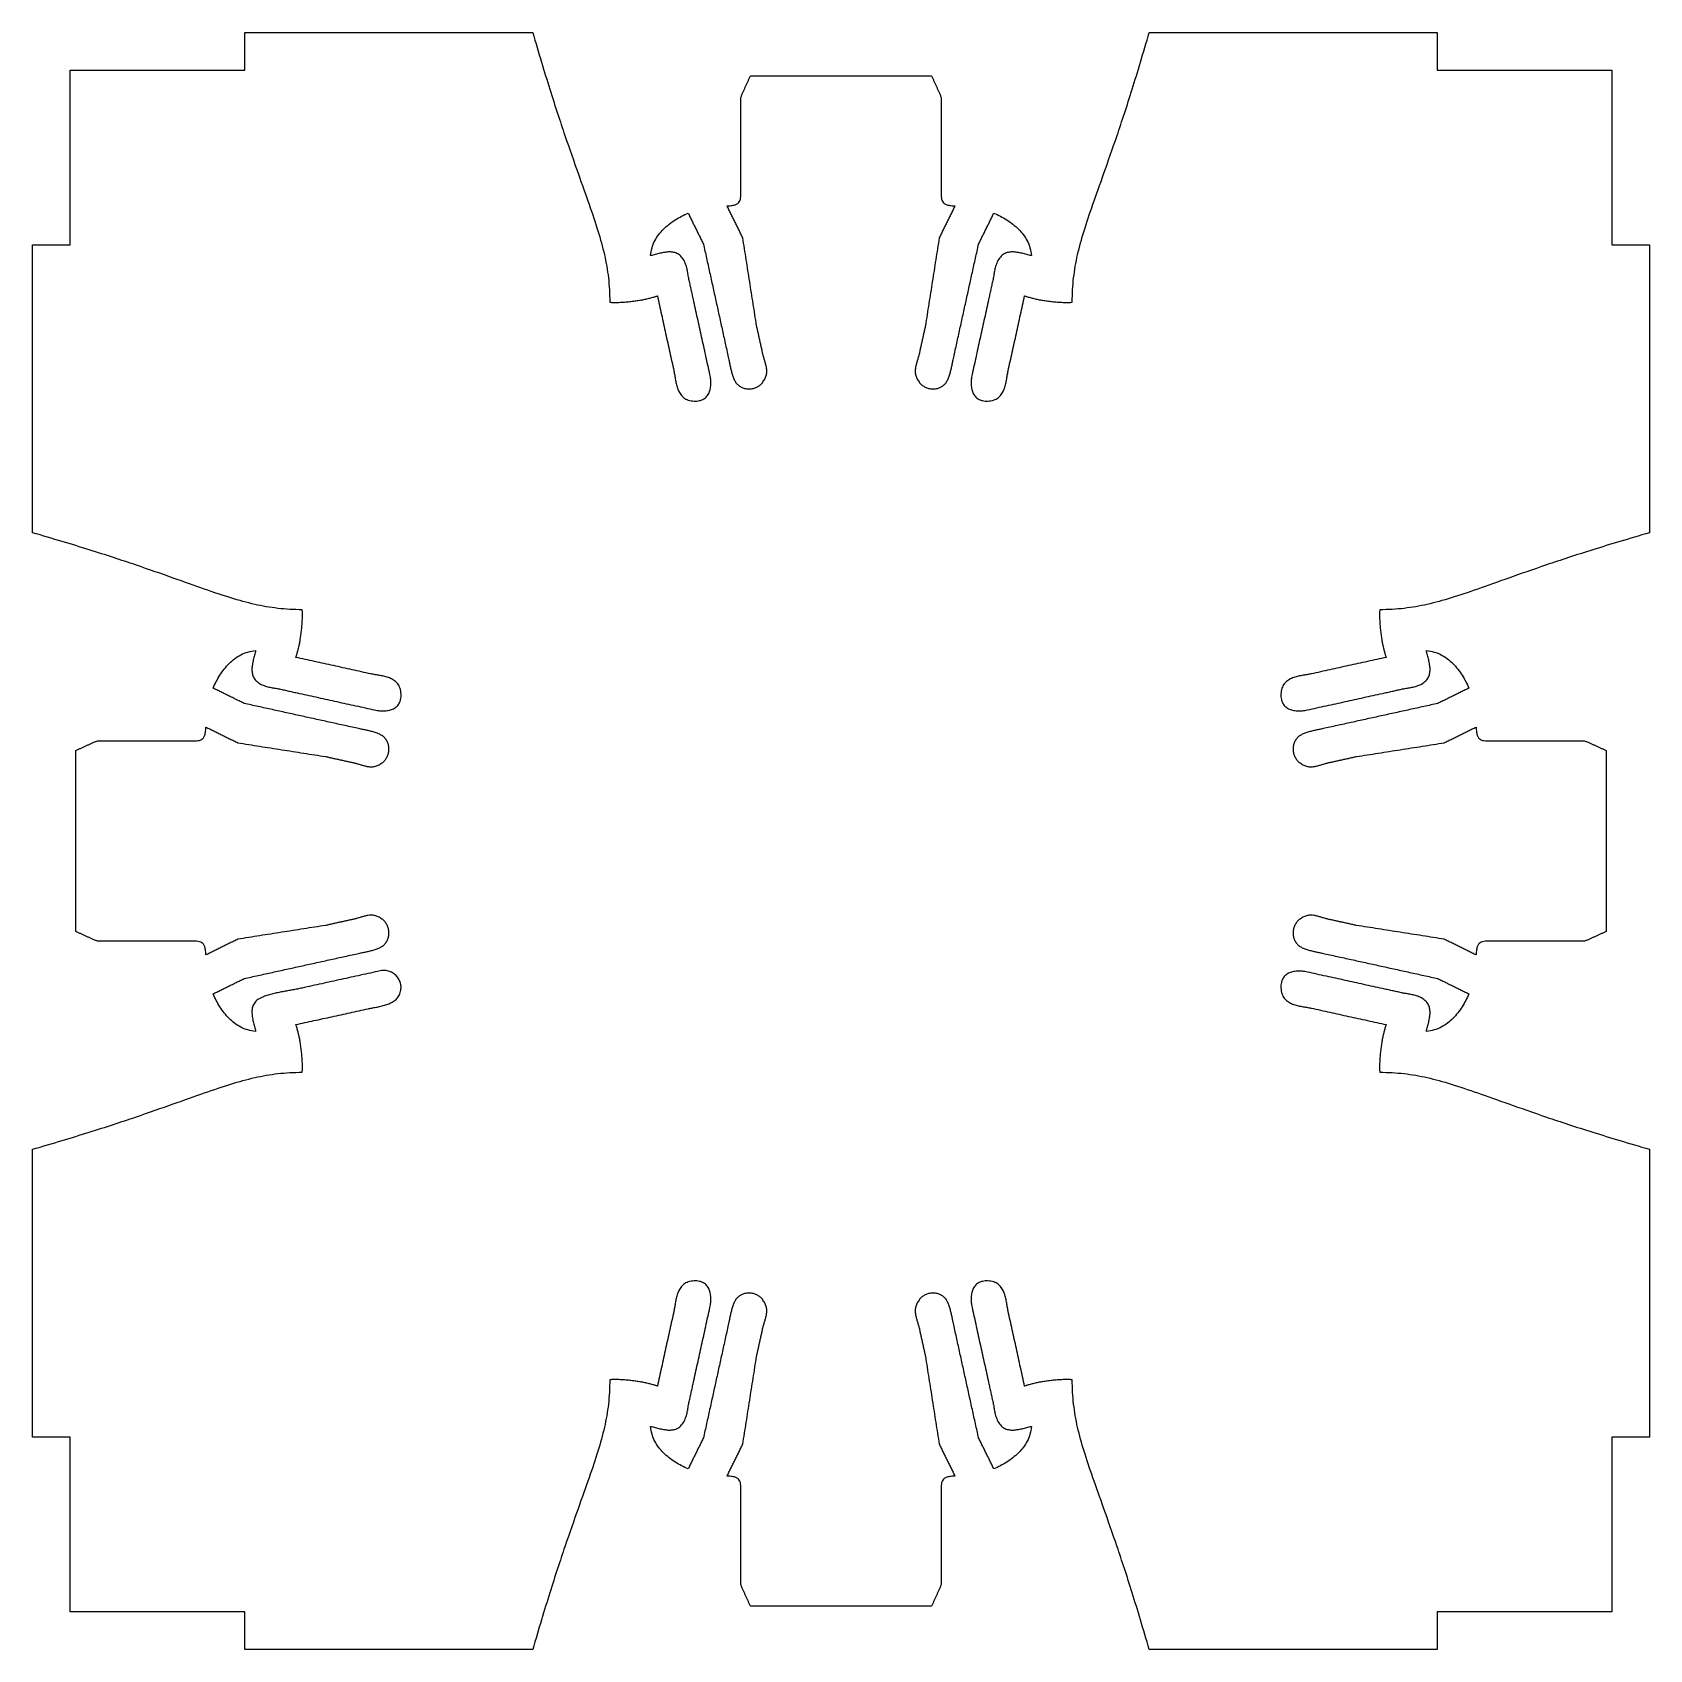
# Model space of a CAD drawing. Extents: x -124.6 to -50, y 50 to 124.6.
import ezdxf

# ---------------------------------------------------------------- set-up
doc = ezdxf.new("R2010")
doc.units = 0
doc.layers.add('BOARD_OUTLINE_COMPLEX', color=7, linetype='CONTINUOUS')

msp = doc.modelspace()

# ---------------------------------------------------------------- linework, layer by layer
at = {"layer": 'BOARD_OUTLINE_COMPLEX'}
msp.add_open_spline([(-112.444, 78.793), (-112.443, 78.789), (-112.442, 78.786), (-112.441, 78.782), (-112.439, 78.779), (-112.438, 78.775), (-112.437, 78.772), (-112.436, 78.768), (-112.435, 78.765), (-112.434, 78.761), (-112.433, 78.758), (-112.432, 78.754), (-112.431, 78.751), (-112.429, 78.747), (-112.428, 78.744), (-112.427, 78.74), (-112.426, 78.737), (-112.425, 78.734), (-112.424, 78.73), (-112.423, 78.726), (-112.422, 78.723), (-112.42, 78.719), (-112.419, 78.716), (-112.418, 78.713), (-112.417, 78.709), (-112.4, 78.655), (-112.383, 78.599), (-112.367, 78.541), (-112.351, 78.483), (-112.335, 78.423), (-112.321, 78.361), (-112.306, 78.299), (-112.292, 78.235), (-112.279, 78.169), (-112.266, 78.103), (-112.253, 78.035), (-112.242, 77.964), (-112.23, 77.894), (-112.219, 77.822), (-112.209, 77.747), (-112.2, 77.672), (-112.191, 77.596), (-112.183, 77.517), (-112.174, 77.438), (-112.167, 77.357), (-112.161, 77.273), (-112.155, 77.189), (-112.15, 77.104), (-112.145, 77.016), (-112.144, 76.998), (-112.143, 76.98), (-112.142, 76.963), (-112.141, 76.945), (-112.14, 76.928), (-112.139, 76.91), (-112.139, 76.892), (-112.138, 76.875), (-112.138, 76.857), (-112.138, 76.84), (-112.138, 76.822), (-112.139, 76.805), (-112.139, 76.787), (-112.14, 76.769), (-112.141, 76.752), (-112.141, 76.734), (-112.142, 76.717), (-112.144, 76.699), (-112.145, 76.682), (-112.146, 76.664), (-112.148, 76.647), (-112.15, 76.629), (-112.152, 76.612), (-112.154, 76.594), (-112.547, 76.594), (-112.916, 76.573), (-113.276, 76.532), (-113.636, 76.491), (-113.987, 76.429), (-114.343, 76.349), (-114.699, 76.268), (-115.062, 76.168), (-115.444, 76.05), (-115.827, 75.932), (-116.23, 75.796), (-116.669, 75.643), (-117.108, 75.49), (-117.583, 75.319), (-118.108, 75.133), (-118.633, 74.947), (-119.208, 74.744), (-119.849, 74.526), (-120.49, 74.308), (-121.197, 74.075), (-121.984, 73.828), (-122.77, 73.581), (-123.638, 73.319), (-124.6, 73.045), (-124.6, 72.512), (-124.6, 71.98), (-124.6, 71.447), (-124.6, 70.915), (-124.6, 70.382), (-124.6, 69.849), (-124.6, 69.317), (-124.6, 68.784), (-124.6, 68.252), (-124.6, 67.719), (-124.6, 67.186), (-124.6, 66.654), (-124.6, 66.121), (-124.6, 65.589), (-124.6, 65.056), (-124.6, 64.524), (-124.6, 63.991), (-124.6, 63.458), (-124.6, 62.926), (-124.6, 62.393), (-124.6, 61.86), (-124.6, 61.328), (-124.6, 60.795), (-124.6, 60.263), (-124.6, 60.242), (-124.6, 60.221), (-124.6, 60.2), (-124.6, 60.18), (-124.6, 60.159), (-124.6, 60.138), (-124.6, 60.117), (-124.6, 60.096), (-124.6, 60.075), (-124.6, 60.055), (-124.6, 60.034), (-124.6, 60.013), (-124.6, 59.992), (-124.6, 59.971), (-124.6, 59.95), (-124.6, 59.93), (-124.6, 59.909), (-124.6, 59.888), (-124.6, 59.867), (-124.6, 59.846), (-124.6, 59.825), (-124.6, 59.804), (-124.6, 59.784), (-124.6, 59.763), (-124.527, 59.763), (-124.454, 59.763), (-124.381, 59.763), (-124.308, 59.763), (-124.235, 59.763), (-124.162, 59.763), (-124.09, 59.763), (-124.017, 59.763), (-123.944, 59.763), (-123.871, 59.763), (-123.798, 59.763), (-123.725, 59.763), (-123.652, 59.763), (-123.579, 59.763), (-123.506, 59.763), (-123.433, 59.763), (-123.36, 59.763), (-123.288, 59.763), (-123.215, 59.763), (-123.142, 59.763), (-123.069, 59.763), (-122.996, 59.763), (-122.923, 59.763), (-122.85, 59.763), (-122.85, 59.659), (-122.85, 59.555), (-122.85, 59.45), (-122.85, 59.346), (-122.85, 59.242), (-122.85, 59.138), (-122.85, 59.034), (-122.85, 58.93), (-122.85, 58.825), (-122.85, 58.721), (-122.85, 58.617), (-122.85, 58.513), (-122.85, 58.409), (-122.85, 58.304), (-122.85, 58.2), (-122.85, 58.096), (-122.85, 57.992), (-122.85, 57.888), (-122.85, 57.784), (-122.85, 57.68), (-122.85, 57.575), (-122.85, 57.471), (-122.85, 57.367), (-122.85, 57.263), (-122.85, 57.159), (-122.85, 57.055), (-122.85, 56.95), (-122.85, 56.846), (-122.85, 56.742), (-122.85, 56.638), (-122.85, 56.534), (-122.85, 56.429), (-122.85, 56.325), (-122.85, 56.221), (-122.85, 56.117), (-122.85, 56.013), (-122.85, 55.909), (-122.85, 55.805), (-122.85, 55.7), (-122.85, 55.596), (-122.85, 55.492), (-122.85, 55.388), (-122.85, 55.284), (-122.85, 55.18), (-122.85, 55.075), (-122.85, 54.971), (-122.85, 54.867), (-122.85, 54.763), (-122.85, 54.636), (-122.85, 54.509), (-122.85, 54.382), (-122.85, 54.255), (-122.85, 54.128), (-122.85, 54), (-122.85, 53.873), (-122.85, 53.746), (-122.85, 53.619), (-122.85, 53.492), (-122.85, 53.365), (-122.85, 53.238), (-122.85, 53.111), (-122.85, 52.984), (-122.85, 52.857), (-122.85, 52.73), (-122.85, 52.602), (-122.85, 52.475), (-122.85, 52.348), (-122.85, 52.221), (-122.85, 52.094), (-122.85, 51.967), (-122.85, 51.84), (-122.85, 51.713), (-122.723, 51.713), (-122.596, 51.713), (-122.469, 51.713), (-122.342, 51.713), (-122.215, 51.713), (-122.087, 51.713), (-121.96, 51.713), (-121.833, 51.713), (-121.706, 51.713), (-121.579, 51.713), (-121.452, 51.713), (-121.325, 51.713), (-121.198, 51.713), (-121.071, 51.713), (-120.944, 51.713), (-120.817, 51.713), (-120.69, 51.713), (-120.562, 51.713), (-120.435, 51.713), (-120.308, 51.713), (-120.181, 51.713), (-120.054, 51.713), (-119.927, 51.713), (-119.8, 51.713), (-119.696, 51.713), (-119.592, 51.713), (-119.487, 51.713), (-119.383, 51.713), (-119.279, 51.713), (-119.175, 51.713), (-119.071, 51.713), (-118.967, 51.713), (-118.863, 51.713), (-118.758, 51.713), (-118.654, 51.713), (-118.55, 51.713), (-118.446, 51.713), (-118.342, 51.713), (-118.238, 51.713), (-118.133, 51.713), (-118.029, 51.713), (-117.925, 51.713), (-117.821, 51.713), (-117.717, 51.713), (-117.612, 51.713), (-117.508, 51.713), (-117.404, 51.713), (-117.3, 51.713), (-117.196, 51.713), (-117.092, 51.713), (-116.988, 51.713), (-116.883, 51.713), (-116.779, 51.713), (-116.675, 51.713), (-116.571, 51.713), (-116.467, 51.713), (-116.362, 51.713), (-116.258, 51.713), (-116.154, 51.713), (-116.05, 51.713), (-115.946, 51.713), (-115.842, 51.713), (-115.737, 51.713), (-115.633, 51.713), (-115.529, 51.713), (-115.425, 51.713), (-115.321, 51.713), (-115.217, 51.713), (-115.113, 51.713), (-115.008, 51.713), (-114.904, 51.713), (-114.8, 51.713), (-114.8, 51.64), (-114.8, 51.567), (-114.8, 51.494), (-114.8, 51.421), (-114.8, 51.348), (-114.8, 51.275), (-114.8, 51.202), (-114.8, 51.13), (-114.8, 51.057), (-114.8, 50.984), (-114.8, 50.911), (-114.8, 50.838), (-114.8, 50.765), (-114.8, 50.692), (-114.8, 50.619), (-114.8, 50.546), (-114.8, 50.473), (-114.8, 50.4), (-114.8, 50.328), (-114.8, 50.255), (-114.8, 50.182), (-114.8, 50.109), (-114.8, 50.036), (-114.8, 49.963), (-114.779, 49.963), (-114.758, 49.963), (-114.738, 49.963), (-114.717, 49.963), (-114.696, 49.963), (-114.675, 49.963), (-114.654, 49.963), (-114.633, 49.963), (-114.612, 49.963), (-114.592, 49.963), (-114.571, 49.963), (-114.55, 49.963), (-114.529, 49.963), (-114.508, 49.963), (-114.487, 49.963), (-114.467, 49.963), (-114.446, 49.963), (-114.425, 49.963), (-114.404, 49.963), (-114.383, 49.963), (-114.363, 49.963), (-114.342, 49.963), (-114.321, 49.963), (-114.3, 49.963), (-113.767, 49.963), (-113.235, 49.963), (-112.702, 49.963), (-112.17, 49.963), (-111.637, 49.963), (-111.105, 49.963), (-110.572, 49.963), (-110.039, 49.963), (-109.507, 49.963), (-108.974, 49.963), (-108.442, 49.963), (-107.909, 49.963), (-107.376, 49.963), (-106.844, 49.963), (-106.311, 49.963), (-105.779, 49.963), (-105.246, 49.963), (-104.714, 49.963), (-104.181, 49.963), (-103.648, 49.963), (-103.116, 49.963), (-102.583, 49.963), (-102.051, 49.963), (-101.518, 49.963), (-101.244, 50.925), (-100.982, 51.793), (-100.735, 52.579), (-100.488, 53.366), (-100.255, 54.072), (-100.037, 54.713), (-99.819, 55.354), (-99.616, 55.93), (-99.43, 56.455), (-99.243, 56.98), (-99.073, 57.455), (-98.92, 57.894), (-98.766, 58.333), (-98.63, 58.736), (-98.512, 59.119), (-98.395, 59.501), (-98.295, 59.863), (-98.214, 60.22), (-98.134, 60.576), (-98.072, 60.927), (-98.031, 61.287), (-97.99, 61.647), (-97.968, 62.016), (-97.968, 62.409), (-97.951, 62.411), (-97.933, 62.413), (-97.916, 62.415), (-97.898, 62.417), (-97.881, 62.418), (-97.863, 62.419), (-97.846, 62.421), (-97.828, 62.422), (-97.811, 62.422), (-97.793, 62.423), (-97.776, 62.424), (-97.758, 62.424), (-97.741, 62.425), (-97.723, 62.425), (-97.706, 62.425), (-97.688, 62.425), (-97.671, 62.424), (-97.653, 62.424), (-97.635, 62.423), (-97.618, 62.422), (-97.6, 62.421), (-97.583, 62.42), (-97.565, 62.419), (-97.547, 62.417), (-97.459, 62.413), (-97.373, 62.408), (-97.29, 62.402), (-97.206, 62.396), (-97.125, 62.388), (-97.046, 62.38), (-96.967, 62.372), (-96.89, 62.363), (-96.816, 62.353), (-96.741, 62.344), (-96.669, 62.333), (-96.599, 62.321), (-96.528, 62.31), (-96.46, 62.297), (-96.394, 62.284), (-96.328, 62.271), (-96.264, 62.257), (-96.202, 62.242), (-96.14, 62.228), (-96.08, 62.212), (-96.022, 62.196), (-95.964, 62.18), (-95.908, 62.163), (-95.854, 62.146), (-95.85, 62.145), (-95.847, 62.144), (-95.843, 62.143), (-95.84, 62.141), (-95.836, 62.14), (-95.833, 62.139), (-95.829, 62.138), (-95.826, 62.137), (-95.822, 62.136), (-95.819, 62.135), (-95.816, 62.134), (-95.812, 62.132), (-95.809, 62.131), (-95.805, 62.13), (-95.802, 62.129), (-95.798, 62.128), (-95.795, 62.127), (-95.791, 62.126), (-95.788, 62.125), (-95.784, 62.124), (-95.781, 62.122), (-95.777, 62.121), (-95.774, 62.12), (-95.77, 62.119), (-95.739, 62.263), (-95.707, 62.408), (-95.675, 62.552), (-95.643, 62.696), (-95.612, 62.84), (-95.58, 62.984), (-95.548, 63.129), (-95.516, 63.273), (-95.485, 63.417), (-95.453, 63.561), (-95.421, 63.705), (-95.389, 63.85), (-95.357, 63.994), (-95.326, 64.138), (-95.294, 64.282), (-95.262, 64.427), (-95.231, 64.571), (-95.199, 64.715), (-95.167, 64.859), (-95.135, 65.003), (-95.103, 65.148), (-95.072, 65.292), (-95.04, 65.436), (-95.008, 65.58), (-94.994, 65.644), (-94.982, 65.711), (-94.97, 65.782), (-94.958, 65.852), (-94.946, 65.925), (-94.933, 65.999), (-94.919, 66.072), (-94.904, 66.146), (-94.886, 66.219), (-94.868, 66.292), (-94.846, 66.363), (-94.819, 66.431), (-94.792, 66.499), (-94.761, 66.564), (-94.722, 66.624), (-94.684, 66.683), (-94.639, 66.737), (-94.585, 66.784), (-94.532, 66.831), (-94.47, 66.871), (-94.398, 66.902), (-94.326, 66.932), (-94.243, 66.953), (-94.149, 66.963), (-94.052, 66.974), (-93.964, 66.973), (-93.886, 66.961), (-93.807, 66.95), (-93.737, 66.929), (-93.676, 66.898), (-93.614, 66.868), (-93.561, 66.83), (-93.516, 66.784), (-93.471, 66.738), (-93.433, 66.684), (-93.403, 66.626), (-93.373, 66.567), (-93.35, 66.502), (-93.333, 66.434), (-93.317, 66.365), (-93.307, 66.292), (-93.303, 66.216), (-93.299, 66.141), (-93.301, 66.062), (-93.309, 65.983), (-93.316, 65.903), (-93.329, 65.822), (-93.347, 65.742), (-93.379, 65.597), (-93.411, 65.453), (-93.442, 65.309), (-93.474, 65.165), (-93.506, 65.02), (-93.538, 64.876), (-93.569, 64.732), (-93.601, 64.588), (-93.633, 64.444), (-93.665, 64.299), (-93.697, 64.155), (-93.728, 64.011), (-93.76, 63.867), (-93.792, 63.723), (-93.824, 63.578), (-93.855, 63.434), (-93.887, 63.29), (-93.919, 63.145), (-93.951, 63.001), (-93.982, 62.857), (-94.014, 62.713), (-94.046, 62.569), (-94.078, 62.424), (-94.109, 62.28), (-94.117, 62.244), (-94.125, 62.208), (-94.133, 62.171), (-94.141, 62.135), (-94.149, 62.099), (-94.157, 62.063), (-94.165, 62.026), (-94.173, 61.99), (-94.181, 61.954), (-94.189, 61.917), (-94.197, 61.881), (-94.205, 61.845), (-94.213, 61.808), (-94.221, 61.772), (-94.229, 61.736), (-94.237, 61.7), (-94.245, 61.663), (-94.253, 61.627), (-94.261, 61.591), (-94.269, 61.555), (-94.277, 61.518), (-94.285, 61.482), (-94.293, 61.446), (-94.301, 61.409), (-94.309, 61.374), (-94.316, 61.338), (-94.323, 61.302), (-94.33, 61.266), (-94.336, 61.23), (-94.342, 61.194), (-94.348, 61.158), (-94.354, 61.122), (-94.361, 61.086), (-94.367, 61.05), (-94.373, 61.014), (-94.38, 60.978), (-94.387, 60.942), (-94.395, 60.907), (-94.403, 60.871), (-94.411, 60.835), (-94.421, 60.8), (-94.431, 60.765), (-94.441, 60.729), (-94.452, 60.694), (-94.465, 60.659), (-94.478, 60.624), (-94.492, 60.59), (-94.508, 60.555), (-94.55, 60.464), (-94.598, 60.389), (-94.65, 60.328), (-94.702, 60.267), (-94.759, 60.22), (-94.82, 60.185), (-94.88, 60.15), (-94.944, 60.126), (-95.011, 60.111), (-95.077, 60.096), (-95.146, 60.09), (-95.217, 60.091), (-95.288, 60.091), (-95.36, 60.099), (-95.433, 60.111), (-95.506, 60.122), (-95.58, 60.138), (-95.653, 60.156), (-95.726, 60.173), (-95.799, 60.192), (-95.871, 60.211), (-95.942, 60.23), (-96.012, 60.248), (-96.08, 60.263), (-96.071, 60.137), (-96.049, 60.018), (-96.016, 59.905), (-95.984, 59.791), (-95.941, 59.684), (-95.889, 59.582), (-95.837, 59.481), (-95.776, 59.384), (-95.708, 59.294), (-95.64, 59.203), (-95.565, 59.118), (-95.484, 59.037), (-95.403, 58.957), (-95.316, 58.882), (-95.226, 58.811), (-95.136, 58.741), (-95.041, 58.675), (-94.945, 58.614), (-94.849, 58.552), (-94.75, 58.496), (-94.651, 58.443), (-94.552, 58.39), (-94.452, 58.341), (-94.354, 58.297), (-94.325, 58.356), (-94.295, 58.416), (-94.266, 58.475), (-94.236, 58.535), (-94.207, 58.595), (-94.178, 58.654), (-94.148, 58.714), (-94.119, 58.773), (-94.089, 58.833), (-94.06, 58.893), (-94.03, 58.952), (-94.001, 59.012), (-93.971, 59.072), (-93.942, 59.131), (-93.912, 59.191), (-93.883, 59.25), (-93.854, 59.31), (-93.824, 59.37), (-93.795, 59.429), (-93.765, 59.489), (-93.736, 59.548), (-93.706, 59.608), (-93.677, 59.668), (-93.647, 59.727), (-93.599, 59.945), (-93.552, 60.163), (-93.504, 60.38), (-93.456, 60.598), (-93.408, 60.816), (-93.36, 61.033), (-93.312, 61.251), (-93.264, 61.469), (-93.216, 61.687), (-93.168, 61.904), (-93.12, 62.122), (-93.072, 62.34), (-93.024, 62.557), (-92.976, 62.775), (-92.929, 62.993), (-92.881, 63.21), (-92.833, 63.428), (-92.785, 63.646), (-92.737, 63.863), (-92.689, 64.081), (-92.641, 64.299), (-92.593, 64.517), (-92.545, 64.734), (-92.497, 64.952), (-92.49, 64.986), (-92.481, 65.027), (-92.472, 65.074), (-92.463, 65.121), (-92.453, 65.173), (-92.441, 65.229), (-92.43, 65.285), (-92.417, 65.344), (-92.403, 65.405), (-92.389, 65.466), (-92.374, 65.529), (-92.358, 65.592), (-92.341, 65.654), (-92.323, 65.716), (-92.303, 65.776), (-92.283, 65.835), (-92.262, 65.893), (-92.239, 65.946), (-92.216, 65.999), (-92.191, 66.049), (-92.164, 66.091), (-92.137, 66.134), (-92.108, 66.171), (-92.078, 66.2), (-92.034, 66.24), (-91.987, 66.274), (-91.939, 66.303), (-91.89, 66.332), (-91.838, 66.355), (-91.786, 66.372), (-91.734, 66.389), (-91.68, 66.401), (-91.626, 66.407), (-91.571, 66.413), (-91.517, 66.413), (-91.463, 66.408), (-91.409, 66.403), (-91.355, 66.392), (-91.303, 66.376), (-91.251, 66.36), (-91.2, 66.339), (-91.152, 66.312), (-91.104, 66.285), (-91.058, 66.253), (-91.015, 66.215), (-90.973, 66.178), (-90.933, 66.135), (-90.898, 66.088), (-90.855, 66.029), (-90.821, 65.972), (-90.796, 65.916), (-90.77, 65.86), (-90.752, 65.804), (-90.74, 65.75), (-90.729, 65.696), (-90.724, 65.643), (-90.723, 65.59), (-90.723, 65.537), (-90.728, 65.484), (-90.736, 65.432), (-90.745, 65.38), (-90.756, 65.328), (-90.77, 65.276), (-90.783, 65.224), (-90.799, 65.172), (-90.815, 65.12), (-90.831, 65.068), (-90.847, 65.015), (-90.863, 64.962), (-90.879, 64.909), (-90.893, 64.855), (-90.905, 64.8), (-90.917, 64.746), (-90.929, 64.691), (-90.941, 64.637), (-90.953, 64.582), (-90.965, 64.528), (-90.977, 64.473), (-90.989, 64.419), (-91.001, 64.365), (-91.013, 64.31), (-91.025, 64.256), (-91.037, 64.201), (-91.049, 64.147), (-91.061, 64.093), (-91.073, 64.038), (-91.085, 63.984), (-91.097, 63.929), (-91.109, 63.875), (-91.121, 63.82), (-91.133, 63.766), (-91.145, 63.712), (-91.157, 63.657), (-91.169, 63.603), (-91.181, 63.548), (-91.193, 63.494), (-91.219, 63.325), (-91.246, 63.156), (-91.272, 62.987), (-91.299, 62.818), (-91.326, 62.648), (-91.352, 62.479), (-91.379, 62.31), (-91.405, 62.141), (-91.432, 61.972), (-91.458, 61.803), (-91.485, 61.634), (-91.511, 61.465), (-91.538, 61.296), (-91.564, 61.127), (-91.591, 60.958), (-91.618, 60.789), (-91.644, 60.62), (-91.671, 60.451), (-91.697, 60.282), (-91.724, 60.112), (-91.75, 59.943), (-91.777, 59.774), (-91.803, 59.605), (-91.83, 59.436), (-91.86, 59.375), (-91.891, 59.314), (-91.921, 59.252), (-91.951, 59.191), (-91.982, 59.13), (-92.012, 59.068), (-92.042, 59.007), (-92.073, 58.945), (-92.103, 58.884), (-92.133, 58.822), (-92.164, 58.761), (-92.194, 58.7), (-92.224, 58.638), (-92.254, 58.577), (-92.285, 58.515), (-92.315, 58.454), (-92.346, 58.393), (-92.376, 58.331), (-92.406, 58.27), (-92.436, 58.208), (-92.467, 58.147), (-92.497, 58.086), (-92.527, 58.024), (-92.558, 57.963), (-92.465, 57.963), (-92.386, 57.958), (-92.318, 57.948), (-92.25, 57.939), (-92.194, 57.924), (-92.147, 57.905), (-92.1, 57.885), (-92.062, 57.861), (-92.032, 57.832), (-92.002, 57.804), (-91.98, 57.77), (-91.964, 57.732), (-91.947, 57.694), (-91.937, 57.652), (-91.93, 57.604), (-91.923, 57.557), (-91.92, 57.506), (-91.92, 57.449), (-91.919, 57.393), (-91.92, 57.333), (-91.922, 57.268), (-91.923, 57.203), (-91.925, 57.133), (-91.925, 57.06), (-91.925, 57.003), (-91.925, 56.946), (-91.925, 56.889), (-91.925, 56.832), (-91.925, 56.775), (-91.925, 56.718), (-91.925, 56.661), (-91.925, 56.604), (-91.925, 56.548), (-91.925, 56.491), (-91.925, 56.434), (-91.925, 56.377), (-91.925, 56.32), (-91.925, 56.263), (-91.925, 56.206), (-91.925, 56.149), (-91.925, 56.092), (-91.925, 56.036), (-91.925, 55.979), (-91.925, 55.922), (-91.925, 55.865), (-91.925, 55.808), (-91.925, 55.751), (-91.925, 55.694), (-91.925, 55.58), (-91.925, 55.467), (-91.925, 55.353), (-91.925, 55.239), (-91.925, 55.125), (-91.925, 55.011), (-91.925, 54.898), (-91.925, 54.784), (-91.925, 54.67), (-91.925, 54.556), (-91.925, 54.442), (-91.925, 54.328), (-91.925, 54.215), (-91.925, 54.101), (-91.925, 53.987), (-91.925, 53.873), (-91.925, 53.76), (-91.925, 53.646), (-91.925, 53.532), (-91.925, 53.418), (-91.925, 53.304), (-91.925, 53.191), (-91.925, 53.077), (-91.925, 52.963), (-91.906, 52.921), (-91.888, 52.879), (-91.869, 52.838), (-91.85, 52.796), (-91.831, 52.754), (-91.812, 52.713), (-91.794, 52.671), (-91.775, 52.63), (-91.756, 52.588), (-91.738, 52.546), (-91.719, 52.505), (-91.7, 52.463), (-91.681, 52.421), (-91.662, 52.38), (-91.644, 52.338), (-91.625, 52.296), (-91.606, 52.255), (-91.588, 52.213), (-91.569, 52.171), (-91.55, 52.129), (-91.531, 52.088), (-91.513, 52.046), (-91.494, 52.004), (-91.475, 51.963), (-91.127, 51.963), (-90.779, 51.963), (-90.431, 51.963), (-90.083, 51.963), (-89.735, 51.963), (-89.387, 51.963), (-89.04, 51.963), (-88.692, 51.963), (-88.344, 51.963), (-87.996, 51.963), (-87.648, 51.963), (-87.3, 51.963), (-86.952, 51.963), (-86.604, 51.963), (-86.256, 51.963), (-85.908, 51.963), (-85.56, 51.963), (-85.213, 51.963), (-84.865, 51.963), (-84.517, 51.963), (-84.169, 51.963), (-83.821, 51.963), (-83.473, 51.963), (-83.125, 51.963), (-83.106, 52.004), (-83.087, 52.046), (-83.069, 52.088), (-83.05, 52.129), (-83.031, 52.171), (-83.013, 52.213), (-82.994, 52.255), (-82.975, 52.296), (-82.956, 52.338), (-82.937, 52.38), (-82.919, 52.421), (-82.9, 52.463), (-82.881, 52.505), (-82.862, 52.546), (-82.844, 52.588), (-82.825, 52.63), (-82.806, 52.671), (-82.788, 52.713), (-82.769, 52.754), (-82.75, 52.796), (-82.731, 52.838), (-82.712, 52.879), (-82.694, 52.921), (-82.675, 52.963), (-82.675, 53.077), (-82.675, 53.191), (-82.675, 53.304), (-82.675, 53.418), (-82.675, 53.532), (-82.675, 53.646), (-82.675, 53.76), (-82.675, 53.873), (-82.675, 53.987), (-82.675, 54.101), (-82.675, 54.215), (-82.675, 54.328), (-82.675, 54.442), (-82.675, 54.556), (-82.675, 54.67), (-82.675, 54.784), (-82.675, 54.898), (-82.675, 55.011), (-82.675, 55.125), (-82.675, 55.239), (-82.675, 55.353), (-82.675, 55.467), (-82.675, 55.58), (-82.675, 55.694), (-82.675, 55.751), (-82.675, 55.808), (-82.675, 55.865), (-82.675, 55.922), (-82.675, 55.979), (-82.675, 56.036), (-82.675, 56.092), (-82.675, 56.149), (-82.675, 56.206), (-82.675, 56.263), (-82.675, 56.32), (-82.675, 56.377), (-82.675, 56.434), (-82.675, 56.491), (-82.675, 56.548), (-82.675, 56.604), (-82.675, 56.661), (-82.675, 56.718), (-82.675, 56.775), (-82.675, 56.832), (-82.675, 56.889), (-82.675, 56.946), (-82.675, 57.003), (-82.675, 57.06), (-82.675, 57.133), (-82.677, 57.203), (-82.678, 57.268), (-82.68, 57.333), (-82.681, 57.393), (-82.68, 57.449), (-82.679, 57.506), (-82.677, 57.557), (-82.67, 57.604), (-82.663, 57.652), (-82.653, 57.694), (-82.636, 57.732), (-82.62, 57.77), (-82.598, 57.804), (-82.568, 57.832), (-82.538, 57.861), (-82.5, 57.885), (-82.453, 57.905), (-82.406, 57.924), (-82.35, 57.939), (-82.282, 57.948), (-82.214, 57.958), (-82.135, 57.963), (-82.042, 57.963), (-82.073, 58.024), (-82.103, 58.086), (-82.133, 58.147), (-82.163, 58.208), (-82.194, 58.27), (-82.224, 58.331), (-82.254, 58.393), (-82.285, 58.454), (-82.315, 58.515), (-82.345, 58.577), (-82.376, 58.638), (-82.406, 58.7), (-82.436, 58.761), (-82.467, 58.822), (-82.497, 58.884), (-82.527, 58.945), (-82.558, 59.007), (-82.588, 59.068), (-82.618, 59.13), (-82.649, 59.191), (-82.679, 59.252), (-82.709, 59.314), (-82.74, 59.375), (-82.77, 59.436), (-82.796, 59.605), (-82.823, 59.774), (-82.85, 59.943), (-82.876, 60.112), (-82.903, 60.282), (-82.929, 60.451), (-82.956, 60.62), (-82.982, 60.789), (-83.009, 60.958), (-83.036, 61.127), (-83.062, 61.296), (-83.089, 61.465), (-83.115, 61.634), (-83.142, 61.803), (-83.168, 61.972), (-83.195, 62.141), (-83.221, 62.31), (-83.248, 62.479), (-83.275, 62.648), (-83.301, 62.818), (-83.328, 62.987), (-83.354, 63.156), (-83.381, 63.325), (-83.407, 63.494), (-83.419, 63.548), (-83.431, 63.603), (-83.443, 63.657), (-83.455, 63.712), (-83.467, 63.766), (-83.479, 63.82), (-83.491, 63.875), (-83.503, 63.929), (-83.515, 63.984), (-83.527, 64.038), (-83.539, 64.093), (-83.551, 64.147), (-83.563, 64.201), (-83.575, 64.256), (-83.587, 64.31), (-83.599, 64.365), (-83.611, 64.419), (-83.623, 64.473), (-83.635, 64.528), (-83.647, 64.582), (-83.659, 64.637), (-83.671, 64.691), (-83.683, 64.746), (-83.695, 64.8), (-83.707, 64.855), (-83.721, 64.909), (-83.737, 64.962), (-83.753, 65.015), (-83.769, 65.068), (-83.785, 65.12), (-83.801, 65.172), (-83.817, 65.224), (-83.83, 65.276), (-83.844, 65.328), (-83.856, 65.38), (-83.864, 65.432), (-83.872, 65.484), (-83.877, 65.537), (-83.877, 65.59), (-83.876, 65.643), (-83.871, 65.696), (-83.86, 65.75), (-83.848, 65.804), (-83.83, 65.86), (-83.804, 65.916), (-83.779, 65.972), (-83.745, 66.029), (-83.702, 66.088), (-83.667, 66.135), (-83.627, 66.178), (-83.585, 66.215), (-83.542, 66.253), (-83.496, 66.285), (-83.448, 66.312), (-83.4, 66.339), (-83.349, 66.36), (-83.297, 66.376), (-83.245, 66.392), (-83.191, 66.403), (-83.137, 66.408), (-83.083, 66.413), (-83.029, 66.413), (-82.974, 66.407), (-82.92, 66.401), (-82.866, 66.389), (-82.814, 66.372), (-82.761, 66.355), (-82.71, 66.332), (-82.661, 66.303), (-82.612, 66.274), (-82.566, 66.24), (-82.522, 66.2), (-82.491, 66.171), (-82.463, 66.134), (-82.436, 66.091), (-82.409, 66.049), (-82.384, 65.999), (-82.361, 65.946), (-82.338, 65.893), (-82.317, 65.835), (-82.297, 65.776), (-82.277, 65.716), (-82.259, 65.654), (-82.242, 65.592), (-82.226, 65.529), (-82.211, 65.466), (-82.197, 65.405), (-82.183, 65.344), (-82.17, 65.285), (-82.159, 65.229), (-82.147, 65.173), (-82.137, 65.121), (-82.128, 65.074), (-82.119, 65.027), (-82.11, 64.986), (-82.103, 64.952), (-82.055, 64.734), (-82.007, 64.517), (-81.959, 64.299), (-81.911, 64.081), (-81.863, 63.863), (-81.815, 63.646), (-81.767, 63.428), (-81.719, 63.21), (-81.672, 62.993), (-81.624, 62.775), (-81.576, 62.557), (-81.528, 62.34), (-81.48, 62.122), (-81.432, 61.904), (-81.384, 61.687), (-81.336, 61.469), (-81.288, 61.251), (-81.24, 61.033), (-81.192, 60.816), (-81.144, 60.598), (-81.096, 60.38), (-81.048, 60.163), (-81, 59.945), (-80.953, 59.727), (-80.923, 59.668), (-80.894, 59.608), (-80.864, 59.548), (-80.835, 59.489), (-80.805, 59.429), (-80.776, 59.37), (-80.746, 59.31), (-80.717, 59.25), (-80.688, 59.191), (-80.658, 59.131), (-80.629, 59.072), (-80.599, 59.012), (-80.57, 58.952), (-80.54, 58.893), (-80.511, 58.833), (-80.481, 58.773), (-80.452, 58.714), (-80.422, 58.654), (-80.393, 58.595), (-80.364, 58.535), (-80.334, 58.475), (-80.305, 58.416), (-80.275, 58.356), (-80.246, 58.297), (-80.148, 58.341), (-80.048, 58.39), (-79.949, 58.443), (-79.85, 58.496), (-79.751, 58.552), (-79.655, 58.614), (-79.559, 58.675), (-79.464, 58.741), (-79.374, 58.811), (-79.284, 58.882), (-79.197, 58.957), (-79.116, 59.037), (-79.035, 59.118), (-78.96, 59.203), (-78.892, 59.294), (-78.824, 59.384), (-78.763, 59.481), (-78.711, 59.582), (-78.659, 59.684), (-78.616, 59.791), (-78.584, 59.905), (-78.551, 60.018), (-78.529, 60.137), (-78.52, 60.263), (-78.588, 60.248), (-78.658, 60.23), (-78.729, 60.211), (-78.801, 60.192), (-78.874, 60.173), (-78.947, 60.156), (-79.02, 60.138), (-79.094, 60.122), (-79.167, 60.111), (-79.24, 60.099), (-79.312, 60.091), (-79.383, 60.091), (-79.454, 60.09), (-79.523, 60.096), (-79.59, 60.111), (-79.656, 60.126), (-79.72, 60.15), (-79.781, 60.185), (-79.841, 60.221), (-79.898, 60.268), (-79.95, 60.328), (-80.002, 60.389), (-80.05, 60.464), (-80.092, 60.555), (-80.108, 60.59), (-80.122, 60.625), (-80.135, 60.66), (-80.148, 60.695), (-80.159, 60.73), (-80.169, 60.765), (-80.18, 60.8), (-80.189, 60.836), (-80.197, 60.872), (-80.205, 60.907), (-80.213, 60.943), (-80.22, 60.979), (-80.227, 61.015), (-80.233, 61.051), (-80.239, 61.086), (-80.246, 61.122), (-80.252, 61.158), (-80.258, 61.194), (-80.264, 61.23), (-80.27, 61.266), (-80.277, 61.302), (-80.284, 61.338), (-80.291, 61.374), (-80.299, 61.41), (-80.307, 61.446), (-80.315, 61.482), (-80.323, 61.518), (-80.331, 61.555), (-80.339, 61.591), (-80.347, 61.627), (-80.355, 61.663), (-80.363, 61.7), (-80.371, 61.736), (-80.379, 61.772), (-80.387, 61.809), (-80.395, 61.845), (-80.403, 61.881), (-80.411, 61.917), (-80.419, 61.954), (-80.427, 61.99), (-80.435, 62.026), (-80.443, 62.063), (-80.451, 62.099), (-80.459, 62.135), (-80.467, 62.171), (-80.475, 62.208), (-80.483, 62.244), (-80.491, 62.28), (-80.522, 62.424), (-80.554, 62.569), (-80.586, 62.713), (-80.618, 62.857), (-80.65, 63.001), (-80.681, 63.145), (-80.713, 63.29), (-80.745, 63.434), (-80.776, 63.578), (-80.808, 63.723), (-80.84, 63.867), (-80.872, 64.011), (-80.904, 64.155), (-80.935, 64.299), (-80.967, 64.444), (-80.999, 64.588), (-81.031, 64.732), (-81.062, 64.876), (-81.094, 65.02), (-81.126, 65.165), (-81.157, 65.309), (-81.189, 65.453), (-81.221, 65.597), (-81.253, 65.742), (-81.27, 65.822), (-81.283, 65.903), (-81.291, 65.983), (-81.298, 66.063), (-81.301, 66.141), (-81.297, 66.217), (-81.293, 66.292), (-81.283, 66.365), (-81.266, 66.434), (-81.25, 66.503), (-81.227, 66.567), (-81.197, 66.626), (-81.166, 66.685), (-81.129, 66.738), (-81.084, 66.784), (-81.038, 66.83), (-80.985, 66.868), (-80.924, 66.898), (-80.863, 66.929), (-80.793, 66.95), (-80.714, 66.961), (-80.635, 66.972), (-80.547, 66.974), (-80.45, 66.963), (-80.356, 66.953), (-80.274, 66.932), (-80.202, 66.901), (-80.13, 66.871), (-80.068, 66.831), (-80.015, 66.784), (-79.961, 66.737), (-79.916, 66.683), (-79.878, 66.623), (-79.839, 66.564), (-79.808, 66.499), (-79.781, 66.431), (-79.754, 66.363), (-79.732, 66.292), (-79.714, 66.219), (-79.696, 66.146), (-79.681, 66.072), (-79.667, 65.998), (-79.654, 65.925), (-79.642, 65.852), (-79.63, 65.782), (-79.618, 65.711), (-79.606, 65.644), (-79.592, 65.58), (-79.56, 65.436), (-79.528, 65.292), (-79.497, 65.148), (-79.465, 65.003), (-79.433, 64.859), (-79.401, 64.715), (-79.369, 64.571), (-79.338, 64.427), (-79.306, 64.282), (-79.274, 64.138), (-79.242, 63.994), (-79.211, 63.85), (-79.179, 63.705), (-79.147, 63.561), (-79.115, 63.417), (-79.084, 63.273), (-79.052, 63.129), (-79.02, 62.984), (-78.988, 62.84), (-78.957, 62.696), (-78.925, 62.552), (-78.893, 62.408), (-78.861, 62.263), (-78.83, 62.119), (-78.826, 62.12), (-78.823, 62.121), (-78.819, 62.122), (-78.816, 62.124), (-78.812, 62.125), (-78.809, 62.126), (-78.805, 62.127), (-78.802, 62.128), (-78.798, 62.129), (-78.795, 62.13), (-78.791, 62.131), (-78.788, 62.132), (-78.785, 62.134), (-78.781, 62.135), (-78.777, 62.136), (-78.774, 62.137), (-78.771, 62.138), (-78.767, 62.139), (-78.763, 62.14), (-78.76, 62.141), (-78.757, 62.143), (-78.753, 62.144), (-78.75, 62.145), (-78.746, 62.146), (-78.692, 62.163), (-78.636, 62.18), (-78.578, 62.196), (-78.52, 62.212), (-78.46, 62.228), (-78.398, 62.242), (-78.336, 62.257), (-78.272, 62.271), (-78.206, 62.284), (-78.14, 62.297), (-78.072, 62.31), (-78.001, 62.321), (-77.931, 62.333), (-77.859, 62.344), (-77.784, 62.353), (-77.709, 62.363), (-77.633, 62.372), (-77.554, 62.38), (-77.475, 62.388), (-77.394, 62.396), (-77.31, 62.402), (-77.227, 62.408), (-77.141, 62.413), (-77.053, 62.417), (-77.035, 62.419), (-77.018, 62.42), (-77, 62.421), (-76.982, 62.422), (-76.965, 62.423), (-76.947, 62.424), (-76.929, 62.424), (-76.912, 62.425), (-76.894, 62.425), (-76.877, 62.425), (-76.859, 62.425), (-76.842, 62.424), (-76.824, 62.424), (-76.807, 62.423), (-76.789, 62.422), (-76.772, 62.422), (-76.754, 62.421), (-76.737, 62.419), (-76.719, 62.418), (-76.702, 62.417), (-76.684, 62.415), (-76.667, 62.413), (-76.649, 62.411), (-76.632, 62.409), (-76.632, 62.016), (-76.61, 61.647), (-76.569, 61.287), (-76.528, 60.927), (-76.466, 60.576), (-76.386, 60.22), (-76.305, 59.863), (-76.206, 59.501), (-76.088, 59.119), (-75.97, 58.736), (-75.834, 58.333), (-75.68, 57.894), (-75.527, 57.455), (-75.357, 56.98), (-75.17, 56.455), (-74.984, 55.93), (-74.781, 55.354), (-74.563, 54.713), (-74.345, 54.072), (-74.112, 53.366), (-73.865, 52.579), (-73.618, 51.793), (-73.357, 50.925), (-73.082, 49.963), (-72.549, 49.963), (-72.017, 49.963), (-71.484, 49.963), (-70.952, 49.963), (-70.419, 49.963), (-69.887, 49.963), (-69.354, 49.963), (-68.821, 49.963), (-68.289, 49.963), (-67.756, 49.963), (-67.224, 49.963), (-66.691, 49.963), (-66.158, 49.963), (-65.626, 49.963), (-65.093, 49.963), (-64.561, 49.963), (-64.028, 49.963), (-63.496, 49.963), (-62.963, 49.963), (-62.43, 49.963), (-61.898, 49.963), (-61.365, 49.963), (-60.833, 49.963), (-60.3, 49.963), (-60.279, 49.963), (-60.258, 49.963), (-60.237, 49.963), (-60.217, 49.963), (-60.196, 49.963), (-60.175, 49.963), (-60.154, 49.963), (-60.133, 49.963), (-60.113, 49.963), (-60.092, 49.963), (-60.071, 49.963), (-60.05, 49.963), (-60.029, 49.963), (-60.008, 49.963), (-59.988, 49.963), (-59.967, 49.963), (-59.946, 49.963), (-59.925, 49.963), (-59.904, 49.963), (-59.883, 49.963), (-59.862, 49.963), (-59.842, 49.963), (-59.821, 49.963), (-59.8, 49.963), (-59.8, 50.036), (-59.8, 50.109), (-59.8, 50.182), (-59.8, 50.255), (-59.8, 50.328), (-59.8, 50.4), (-59.8, 50.473), (-59.8, 50.546), (-59.8, 50.619), (-59.8, 50.692), (-59.8, 50.765), (-59.8, 50.838), (-59.8, 50.911), (-59.8, 50.984), (-59.8, 51.057), (-59.8, 51.13), (-59.8, 51.202), (-59.8, 51.275), (-59.8, 51.348), (-59.8, 51.421), (-59.8, 51.494), (-59.8, 51.567), (-59.8, 51.64), (-59.8, 51.713), (-59.696, 51.713), (-59.592, 51.713), (-59.487, 51.713), (-59.383, 51.713), (-59.279, 51.713), (-59.175, 51.713), (-59.071, 51.713), (-58.967, 51.713), (-58.863, 51.713), (-58.758, 51.713), (-58.654, 51.713), (-58.55, 51.713), (-58.446, 51.713), (-58.342, 51.713), (-58.237, 51.713), (-58.133, 51.713), (-58.029, 51.713), (-57.925, 51.713), (-57.821, 51.713), (-57.717, 51.713), (-57.613, 51.713), (-57.508, 51.713), (-57.404, 51.713), (-57.3, 51.713), (-57.196, 51.713), (-57.092, 51.713), (-56.988, 51.713), (-56.883, 51.713), (-56.779, 51.713), (-56.675, 51.713), (-56.571, 51.713), (-56.467, 51.713), (-56.362, 51.713), (-56.258, 51.713), (-56.154, 51.713), (-56.05, 51.713), (-55.946, 51.713), (-55.842, 51.713), (-55.738, 51.713), (-55.633, 51.713), (-55.529, 51.713), (-55.425, 51.713), (-55.321, 51.713), (-55.217, 51.713), (-55.112, 51.713), (-55.008, 51.713), (-54.904, 51.713), (-54.8, 51.713), (-54.673, 51.713), (-54.546, 51.713), (-54.419, 51.713), (-54.292, 51.713), (-54.165, 51.713), (-54.038, 51.713), (-53.91, 51.713), (-53.783, 51.713), (-53.656, 51.713), (-53.529, 51.713), (-53.402, 51.713), (-53.275, 51.713), (-53.148, 51.713), (-53.021, 51.713), (-52.894, 51.713), (-52.767, 51.713), (-52.64, 51.713), (-52.512, 51.713), (-52.385, 51.713), (-52.258, 51.713), (-52.131, 51.713), (-52.004, 51.713), (-51.877, 51.713), (-51.75, 51.713), (-51.75, 51.84), (-51.75, 51.967), (-51.75, 52.094), (-51.75, 52.221), (-51.75, 52.348), (-51.75, 52.475), (-51.75, 52.602), (-51.75, 52.73), (-51.75, 52.857), (-51.75, 52.984), (-51.75, 53.111), (-51.75, 53.238), (-51.75, 53.365), (-51.75, 53.492), (-51.75, 53.619), (-51.75, 53.746), (-51.75, 53.873), (-51.75, 54), (-51.75, 54.128), (-51.75, 54.255), (-51.75, 54.382), (-51.75, 54.509), (-51.75, 54.636), (-51.75, 54.763), (-51.75, 54.867), (-51.75, 54.971), (-51.75, 55.075), (-51.75, 55.18), (-51.75, 55.284), (-51.75, 55.388), (-51.75, 55.492), (-51.75, 55.596), (-51.75, 55.7), (-51.75, 55.805), (-51.75, 55.909), (-51.75, 56.013), (-51.75, 56.117), (-51.75, 56.221), (-51.75, 56.325), (-51.75, 56.429), (-51.75, 56.534), (-51.75, 56.638), (-51.75, 56.742), (-51.75, 56.846), (-51.75, 56.95), (-51.75, 57.055), (-51.75, 57.159), (-51.75, 57.263), (-51.75, 57.367), (-51.75, 57.471), (-51.75, 57.575), (-51.75, 57.68), (-51.75, 57.784), (-51.75, 57.888), (-51.75, 57.992), (-51.75, 58.096), (-51.75, 58.2), (-51.75, 58.304), (-51.75, 58.409), (-51.75, 58.513), (-51.75, 58.617), (-51.75, 58.721), (-51.75, 58.825), (-51.75, 58.93), (-51.75, 59.034), (-51.75, 59.138), (-51.75, 59.242), (-51.75, 59.346), (-51.75, 59.45), (-51.75, 59.555), (-51.75, 59.659), (-51.75, 59.763), (-51.677, 59.763), (-51.604, 59.763), (-51.531, 59.763), (-51.458, 59.763), (-51.385, 59.763), (-51.312, 59.763), (-51.24, 59.763), (-51.167, 59.763), (-51.094, 59.763), (-51.021, 59.763), (-50.948, 59.763), (-50.875, 59.763), (-50.802, 59.763), (-50.729, 59.763), (-50.656, 59.763), (-50.583, 59.763), (-50.51, 59.763), (-50.437, 59.763), (-50.365, 59.763), (-50.292, 59.763), (-50.219, 59.763), (-50.146, 59.763), (-50.073, 59.763), (-50, 59.763), (-50, 59.784), (-50, 59.804), (-50, 59.825), (-50, 59.846), (-50, 59.867), (-50, 59.888), (-50, 59.909), (-50, 59.93), (-50, 59.95), (-50, 59.971), (-50, 59.992), (-50, 60.013), (-50, 60.034), (-50, 60.055), (-50, 60.075), (-50, 60.096), (-50, 60.117), (-50, 60.138), (-50, 60.159), (-50, 60.18), (-50, 60.2), (-50, 60.221), (-50, 60.242), (-50, 60.263), (-50, 60.795), (-50, 61.328), (-50, 61.86), (-50, 62.393), (-50, 62.926), (-50, 63.458), (-50, 63.991), (-50, 64.524), (-50, 65.056), (-50, 65.589), (-50, 66.121), (-50, 66.654), (-50, 67.186), (-50, 67.719), (-50, 68.252), (-50, 68.784), (-50, 69.317), (-50, 69.849), (-50, 70.382), (-50, 70.915), (-50, 71.447), (-50, 71.98), (-50, 72.512), (-50, 73.045), (-50.963, 73.319), (-51.83, 73.581), (-52.617, 73.828), (-53.403, 74.075), (-54.11, 74.308), (-54.751, 74.526), (-55.392, 74.744), (-55.967, 74.947), (-56.492, 75.133), (-57.017, 75.319), (-57.492, 75.49), (-57.931, 75.643), (-58.37, 75.796), (-58.773, 75.932), (-59.156, 76.05), (-59.538, 76.168), (-59.901, 76.268), (-60.257, 76.349), (-60.613, 76.429), (-60.964, 76.491), (-61.324, 76.532), (-61.684, 76.573), (-62.053, 76.594), (-62.446, 76.594), (-62.448, 76.612), (-62.45, 76.629), (-62.452, 76.647), (-62.453, 76.664), (-62.455, 76.682), (-62.456, 76.699), (-62.458, 76.717), (-62.459, 76.734), (-62.459, 76.752), (-62.46, 76.769), (-62.461, 76.787), (-62.461, 76.805), (-62.462, 76.822), (-62.462, 76.84), (-62.462, 76.857), (-62.462, 76.875), (-62.461, 76.892), (-62.461, 76.91), (-62.46, 76.928), (-62.459, 76.945), (-62.458, 76.963), (-62.457, 76.98), (-62.456, 76.998), (-62.455, 77.016), (-62.45, 77.104), (-62.445, 77.189), (-62.439, 77.273), (-62.433, 77.357), (-62.426, 77.438), (-62.417, 77.517), (-62.409, 77.596), (-62.4, 77.672), (-62.391, 77.747), (-62.381, 77.822), (-62.37, 77.894), (-62.358, 77.964), (-62.347, 78.035), (-62.334, 78.103), (-62.321, 78.169), (-62.308, 78.235), (-62.294, 78.299), (-62.279, 78.361), (-62.265, 78.423), (-62.249, 78.483), (-62.233, 78.541), (-62.217, 78.599), (-62.2, 78.655), (-62.183, 78.709), (-62.182, 78.713), (-62.181, 78.716), (-62.18, 78.719), (-62.178, 78.723), (-62.177, 78.726), (-62.176, 78.73), (-62.175, 78.734), (-62.174, 78.737), (-62.173, 78.74), (-62.172, 78.744), (-62.171, 78.747), (-62.17, 78.751), (-62.168, 78.754), (-62.167, 78.758), (-62.166, 78.761), (-62.165, 78.765), (-62.164, 78.768), (-62.163, 78.772), (-62.162, 78.775), (-62.161, 78.779), (-62.159, 78.782), (-62.158, 78.786), (-62.157, 78.789), (-62.156, 78.793), (-62.3, 78.824), (-62.445, 78.856), (-62.589, 78.888), (-62.733, 78.92), (-62.877, 78.951), (-63.021, 78.983), (-63.166, 79.015), (-63.31, 79.047), (-63.454, 79.078), (-63.598, 79.11), (-63.743, 79.142), (-63.887, 79.174), (-64.031, 79.206), (-64.175, 79.237), (-64.319, 79.269), (-64.464, 79.301), (-64.608, 79.332), (-64.752, 79.364), (-64.896, 79.396), (-65.041, 79.428), (-65.185, 79.459), (-65.329, 79.491), (-65.473, 79.523), (-65.618, 79.555), (-65.681, 79.569), (-65.749, 79.581), (-65.819, 79.593), (-65.889, 79.605), (-65.962, 79.617), (-66.036, 79.63), (-66.109, 79.644), (-66.183, 79.659), (-66.256, 79.677), (-66.329, 79.695), (-66.4, 79.717), (-66.468, 79.744), (-66.537, 79.77), (-66.601, 79.802), (-66.661, 79.841), (-66.72, 79.879), (-66.775, 79.924), (-66.822, 79.978), (-66.868, 80.031), (-66.908, 80.093), (-66.939, 80.165), (-66.969, 80.237), (-66.99, 80.32), (-67, 80.414), (-67.011, 80.511), (-67.01, 80.599), (-66.998, 80.677), (-66.987, 80.756), (-66.966, 80.826), (-66.935, 80.887), (-66.905, 80.948), (-66.867, 81.001), (-66.821, 81.047), (-66.775, 81.092), (-66.722, 81.13), (-66.663, 81.16), (-66.604, 81.19), (-66.54, 81.213), (-66.471, 81.229), (-66.402, 81.246), (-66.329, 81.256), (-66.254, 81.26), (-66.178, 81.264), (-66.099, 81.261), (-66.02, 81.254), (-65.94, 81.246), (-65.859, 81.233), (-65.779, 81.216), (-65.635, 81.184), (-65.49, 81.152), (-65.346, 81.12), (-65.202, 81.089), (-65.058, 81.057), (-64.913, 81.025), (-64.769, 80.994), (-64.625, 80.962), (-64.481, 80.93), (-64.337, 80.898), (-64.192, 80.866), (-64.048, 80.835), (-63.904, 80.803), (-63.76, 80.771), (-63.615, 80.739), (-63.471, 80.708), (-63.327, 80.676), (-63.183, 80.644), (-63.039, 80.612), (-62.894, 80.58), (-62.75, 80.549), (-62.606, 80.517), (-62.462, 80.485), (-62.317, 80.453), (-62.281, 80.445), (-62.245, 80.437), (-62.209, 80.43), (-62.172, 80.422), (-62.136, 80.414), (-62.1, 80.406), (-62.063, 80.398), (-62.027, 80.39), (-61.991, 80.382), (-61.955, 80.374), (-61.918, 80.365), (-61.882, 80.358), (-61.846, 80.35), (-61.809, 80.342), (-61.773, 80.334), (-61.737, 80.326), (-61.7, 80.318), (-61.664, 80.31), (-61.628, 80.302), (-61.592, 80.294), (-61.555, 80.286), (-61.519, 80.278), (-61.483, 80.27), (-61.446, 80.262), (-61.411, 80.254), (-61.375, 80.247), (-61.339, 80.24), (-61.303, 80.233), (-61.267, 80.227), (-61.231, 80.221), (-61.195, 80.215), (-61.159, 80.209), (-61.123, 80.202), (-61.087, 80.196), (-61.051, 80.189), (-61.015, 80.183), (-60.98, 80.176), (-60.944, 80.168), (-60.908, 80.16), (-60.873, 80.152), (-60.837, 80.142), (-60.802, 80.132), (-60.766, 80.122), (-60.731, 80.111), (-60.696, 80.098), (-60.661, 80.085), (-60.627, 80.071), (-60.592, 80.055), (-60.501, 80.013), (-60.426, 79.965), (-60.365, 79.913), (-60.305, 79.86), (-60.258, 79.804), (-60.222, 79.743), (-60.187, 79.683), (-60.163, 79.619), (-60.148, 79.552), (-60.133, 79.486), (-60.127, 79.417), (-60.128, 79.346), (-60.129, 79.275), (-60.136, 79.203), (-60.148, 79.13), (-60.159, 79.057), (-60.175, 78.983), (-60.193, 78.91), (-60.21, 78.837), (-60.23, 78.764), (-60.248, 78.692), (-60.267, 78.621), (-60.285, 78.551), (-60.3, 78.483), (-60.174, 78.492), (-60.055, 78.514), (-59.942, 78.546), (-59.828, 78.579), (-59.721, 78.622), (-59.619, 78.674), (-59.518, 78.726), (-59.422, 78.787), (-59.331, 78.855), (-59.24, 78.923), (-59.155, 78.998), (-59.075, 79.079), (-58.994, 79.16), (-58.919, 79.246), (-58.849, 79.337), (-58.778, 79.427), (-58.712, 79.521), (-58.651, 79.618), (-58.59, 79.714), (-58.533, 79.813), (-58.48, 79.912), (-58.427, 80.011), (-58.379, 80.11), (-58.334, 80.209), (-58.393, 80.238), (-58.453, 80.268), (-58.513, 80.297), (-58.572, 80.327), (-58.632, 80.356), (-58.691, 80.385), (-58.751, 80.415), (-58.811, 80.444), (-58.87, 80.474), (-58.93, 80.503), (-58.989, 80.533), (-59.049, 80.562), (-59.109, 80.591), (-59.168, 80.621), (-59.228, 80.65), (-59.288, 80.68), (-59.347, 80.709), (-59.407, 80.739), (-59.466, 80.768), (-59.526, 80.798), (-59.586, 80.827), (-59.645, 80.857), (-59.705, 80.886), (-59.764, 80.915), (-59.982, 80.964), (-60.2, 81.011), (-60.418, 81.059), (-60.635, 81.107), (-60.853, 81.155), (-61.071, 81.203), (-61.288, 81.251), (-61.506, 81.299), (-61.724, 81.347), (-61.941, 81.395), (-62.159, 81.443), (-62.377, 81.491), (-62.594, 81.539), (-62.812, 81.586), (-63.03, 81.634), (-63.248, 81.682), (-63.465, 81.73), (-63.683, 81.778), (-63.901, 81.826), (-64.118, 81.874), (-64.336, 81.922), (-64.554, 81.97), (-64.772, 82.018), (-64.989, 82.066), (-65.023, 82.073), (-65.064, 82.081), (-65.111, 82.091), (-65.158, 82.1), (-65.21, 82.11), (-65.266, 82.122), (-65.322, 82.133), (-65.381, 82.146), (-65.443, 82.16), (-65.504, 82.173), (-65.566, 82.189), (-65.629, 82.205), (-65.691, 82.222), (-65.753, 82.24), (-65.813, 82.26), (-65.873, 82.28), (-65.93, 82.301), (-65.983, 82.324), (-66.037, 82.347), (-66.086, 82.372), (-66.129, 82.399), (-66.171, 82.426), (-66.208, 82.454), (-66.237, 82.485), (-66.277, 82.529), (-66.312, 82.575), (-66.34, 82.624), (-66.369, 82.673), (-66.392, 82.724), (-66.409, 82.777), (-66.426, 82.829), (-66.438, 82.883), (-66.444, 82.937), (-66.45, 82.991), (-66.45, 83.046), (-66.445, 83.1), (-66.44, 83.154), (-66.429, 83.208), (-66.413, 83.26), (-66.397, 83.312), (-66.376, 83.363), (-66.349, 83.411), (-66.322, 83.459), (-66.29, 83.505), (-66.253, 83.548), (-66.215, 83.59), (-66.173, 83.63), (-66.125, 83.665), (-66.066, 83.708), (-66.009, 83.741), (-65.953, 83.767), (-65.897, 83.793), (-65.842, 83.811), (-65.787, 83.823), (-65.733, 83.834), (-65.68, 83.839), (-65.627, 83.839), (-65.574, 83.839), (-65.521, 83.835), (-65.469, 83.827), (-65.417, 83.818), (-65.365, 83.807), (-65.313, 83.793), (-65.261, 83.78), (-65.209, 83.764), (-65.157, 83.748), (-65.105, 83.732), (-65.052, 83.715), (-64.999, 83.7), (-64.946, 83.684), (-64.892, 83.67), (-64.837, 83.658), (-64.783, 83.646), (-64.728, 83.634), (-64.674, 83.622), (-64.619, 83.61), (-64.565, 83.598), (-64.511, 83.586), (-64.456, 83.574), (-64.402, 83.562), (-64.347, 83.55), (-64.293, 83.538), (-64.238, 83.526), (-64.184, 83.514), (-64.13, 83.502), (-64.075, 83.49), (-64.021, 83.478), (-63.966, 83.466), (-63.912, 83.454), (-63.857, 83.442), (-63.803, 83.43), (-63.749, 83.418), (-63.694, 83.406), (-63.64, 83.394), (-63.585, 83.382), (-63.531, 83.37), (-63.362, 83.344), (-63.193, 83.317), (-63.024, 83.291), (-62.855, 83.264), (-62.686, 83.237), (-62.517, 83.211), (-62.348, 83.184), (-62.178, 83.158), (-62.009, 83.131), (-61.84, 83.105), (-61.671, 83.078), (-61.502, 83.052), (-61.333, 83.025), (-61.164, 82.999), (-60.995, 82.972), (-60.826, 82.945), (-60.657, 82.919), (-60.488, 82.892), (-60.319, 82.866), (-60.15, 82.839), (-59.981, 82.813), (-59.812, 82.786), (-59.643, 82.759), (-59.473, 82.733), (-59.412, 82.703), (-59.351, 82.672), (-59.289, 82.642), (-59.228, 82.612), (-59.167, 82.581), (-59.105, 82.551), (-59.044, 82.521), (-58.982, 82.49), (-58.921, 82.46), (-58.859, 82.43), (-58.798, 82.399), (-58.737, 82.369), (-58.675, 82.339), (-58.614, 82.308), (-58.553, 82.278), (-58.491, 82.248), (-58.43, 82.217), (-58.368, 82.187), (-58.307, 82.157), (-58.246, 82.126), (-58.184, 82.096), (-58.123, 82.066), (-58.061, 82.035), (-58, 82.005), (-58, 82.097), (-57.995, 82.177), (-57.985, 82.245), (-57.976, 82.313), (-57.961, 82.369), (-57.942, 82.416), (-57.922, 82.463), (-57.898, 82.501), (-57.87, 82.531), (-57.841, 82.561), (-57.807, 82.583), (-57.769, 82.599), (-57.731, 82.615), (-57.689, 82.626), (-57.641, 82.633), (-57.594, 82.64), (-57.543, 82.642), (-57.486, 82.643), (-57.43, 82.644), (-57.37, 82.643), (-57.305, 82.641), (-57.24, 82.64), (-57.17, 82.638), (-57.097, 82.638), (-57.04, 82.638), (-56.983, 82.638), (-56.926, 82.638), (-56.869, 82.638), (-56.812, 82.638), (-56.755, 82.638), (-56.699, 82.638), (-56.642, 82.638), (-56.585, 82.638), (-56.528, 82.638), (-56.471, 82.638), (-56.414, 82.638), (-56.357, 82.638), (-56.3, 82.638), (-56.243, 82.638), (-56.186, 82.638), (-56.13, 82.638), (-56.073, 82.638), (-56.016, 82.638), (-55.959, 82.638), (-55.902, 82.638), (-55.845, 82.638), (-55.788, 82.638), (-55.731, 82.638), (-55.617, 82.638), (-55.504, 82.638), (-55.39, 82.638), (-55.276, 82.638), (-55.162, 82.638), (-55.048, 82.638), (-54.935, 82.638), (-54.821, 82.638), (-54.707, 82.638), (-54.593, 82.638), (-54.479, 82.638), (-54.366, 82.638), (-54.252, 82.638), (-54.138, 82.638), (-54.024, 82.638), (-53.91, 82.638), (-53.797, 82.638), (-53.683, 82.638), (-53.569, 82.638), (-53.455, 82.638), (-53.341, 82.638), (-53.228, 82.638), (-53.114, 82.638), (-53, 82.638), (-52.958, 82.657), (-52.917, 82.675), (-52.875, 82.694), (-52.833, 82.713), (-52.792, 82.732), (-52.75, 82.75), (-52.708, 82.769), (-52.667, 82.788), (-52.625, 82.807), (-52.583, 82.825), (-52.542, 82.844), (-52.5, 82.863), (-52.458, 82.882), (-52.417, 82.9), (-52.375, 82.919), (-52.333, 82.938), (-52.292, 82.957), (-52.25, 82.975), (-52.208, 82.994), (-52.167, 83.013), (-52.125, 83.032), (-52.083, 83.051), (-52.042, 83.069), (-52, 83.088), (-52, 83.436), (-52, 83.784), (-52, 84.132), (-52, 84.48), (-52, 84.828), (-52, 85.176), (-52, 85.523), (-52, 85.871), (-52, 86.219), (-52, 86.567), (-52, 86.915), (-52, 87.263), (-52, 87.611), (-52, 87.959), (-52, 88.307), (-52, 88.655), (-52, 89.002), (-52, 89.35), (-52, 89.698), (-52, 90.046), (-52, 90.394), (-52, 90.742), (-52, 91.09), (-52, 91.438), (-52.042, 91.457), (-52.083, 91.475), (-52.125, 91.494), (-52.167, 91.513), (-52.208, 91.532), (-52.25, 91.55), (-52.292, 91.569), (-52.333, 91.588), (-52.375, 91.607), (-52.417, 91.625), (-52.458, 91.644), (-52.5, 91.663), (-52.542, 91.682), (-52.583, 91.701), (-52.625, 91.719), (-52.667, 91.738), (-52.708, 91.757), (-52.75, 91.775), (-52.792, 91.794), (-52.833, 91.813), (-52.875, 91.832), (-52.917, 91.85), (-52.958, 91.869), (-53, 91.888), (-53.114, 91.888), (-53.228, 91.888), (-53.341, 91.888), (-53.455, 91.888), (-53.569, 91.888), (-53.683, 91.888), (-53.797, 91.888), (-53.91, 91.888), (-54.024, 91.888), (-54.138, 91.888), (-54.252, 91.888), (-54.366, 91.888), (-54.479, 91.888), (-54.593, 91.888), (-54.707, 91.888), (-54.821, 91.888), (-54.935, 91.888), (-55.048, 91.888), (-55.162, 91.888), (-55.276, 91.888), (-55.39, 91.888), (-55.504, 91.888), (-55.617, 91.888), (-55.731, 91.888), (-55.788, 91.888), (-55.845, 91.888), (-55.902, 91.888), (-55.959, 91.888), (-56.016, 91.888), (-56.073, 91.888), (-56.13, 91.888), (-56.186, 91.888), (-56.243, 91.888), (-56.3, 91.888), (-56.357, 91.888), (-56.414, 91.888), (-56.471, 91.888), (-56.528, 91.888), (-56.585, 91.888), (-56.642, 91.888), (-56.699, 91.888), (-56.755, 91.888), (-56.812, 91.888), (-56.869, 91.888), (-56.926, 91.888), (-56.983, 91.888), (-57.04, 91.888), (-57.097, 91.888), (-57.17, 91.888), (-57.24, 91.886), (-57.305, 91.885), (-57.37, 91.883), (-57.43, 91.882), (-57.486, 91.883), (-57.543, 91.883), (-57.594, 91.886), (-57.641, 91.893), (-57.689, 91.9), (-57.731, 91.91), (-57.769, 91.927), (-57.807, 91.943), (-57.841, 91.965), (-57.87, 91.995), (-57.898, 92.025), (-57.922, 92.062), (-57.942, 92.109), (-57.961, 92.156), (-57.976, 92.213), (-57.985, 92.281), (-57.995, 92.349), (-58, 92.428), (-58, 92.521), (-58.061, 92.49), (-58.123, 92.46), (-58.184, 92.43), (-58.246, 92.399), (-58.307, 92.369), (-58.368, 92.339), (-58.43, 92.308), (-58.491, 92.278), (-58.553, 92.248), (-58.614, 92.217), (-58.675, 92.187), (-58.737, 92.157), (-58.798, 92.126), (-58.859, 92.096), (-58.921, 92.066), (-58.982, 92.035), (-59.044, 92.005), (-59.105, 91.975), (-59.167, 91.944), (-59.228, 91.914), (-59.289, 91.884), (-59.351, 91.853), (-59.412, 91.823), (-59.473, 91.793), (-59.643, 91.766), (-59.812, 91.74), (-59.981, 91.713), (-60.15, 91.687), (-60.319, 91.66), (-60.488, 91.634), (-60.657, 91.607), (-60.826, 91.58), (-60.995, 91.554), (-61.164, 91.527), (-61.333, 91.501), (-61.502, 91.474), (-61.671, 91.448), (-61.84, 91.421), (-62.009, 91.395), (-62.178, 91.368), (-62.348, 91.341), (-62.517, 91.315), (-62.686, 91.288), (-62.855, 91.262), (-63.024, 91.235), (-63.193, 91.209), (-63.362, 91.182), (-63.531, 91.156), (-63.585, 91.143), (-63.64, 91.132), (-63.694, 91.12), (-63.749, 91.108), (-63.803, 91.096), (-63.857, 91.084), (-63.912, 91.072), (-63.966, 91.06), (-64.021, 91.048), (-64.075, 91.036), (-64.13, 91.024), (-64.184, 91.012), (-64.238, 91), (-64.293, 90.988), (-64.347, 90.976), (-64.402, 90.964), (-64.456, 90.952), (-64.511, 90.94), (-64.565, 90.928), (-64.619, 90.916), (-64.674, 90.904), (-64.728, 90.892), (-64.783, 90.88), (-64.837, 90.868), (-64.892, 90.856), (-64.946, 90.841), (-64.999, 90.826), (-65.052, 90.81), (-65.105, 90.794), (-65.157, 90.778), (-65.209, 90.762), (-65.261, 90.746), (-65.313, 90.733), (-65.365, 90.719), (-65.417, 90.707), (-65.469, 90.699), (-65.521, 90.691), (-65.574, 90.686), (-65.627, 90.686), (-65.68, 90.686), (-65.733, 90.692), (-65.787, 90.703), (-65.842, 90.715), (-65.897, 90.733), (-65.953, 90.758), (-66.009, 90.784), (-66.066, 90.818), (-66.125, 90.861), (-66.173, 90.896), (-66.215, 90.935), (-66.253, 90.978), (-66.29, 91.021), (-66.322, 91.067), (-66.349, 91.115), (-66.376, 91.163), (-66.397, 91.214), (-66.413, 91.266), (-66.429, 91.318), (-66.44, 91.372), (-66.445, 91.426), (-66.45, 91.48), (-66.45, 91.534), (-66.444, 91.589), (-66.438, 91.643), (-66.426, 91.696), (-66.409, 91.749), (-66.392, 91.801), (-66.369, 91.852), (-66.34, 91.901), (-66.312, 91.95), (-66.277, 91.997), (-66.237, 92.041), (-66.208, 92.071), (-66.171, 92.1), (-66.128, 92.127), (-66.086, 92.154), (-66.036, 92.179), (-65.983, 92.202), (-65.93, 92.225), (-65.872, 92.246), (-65.813, 92.266), (-65.753, 92.286), (-65.691, 92.304), (-65.629, 92.32), (-65.566, 92.337), (-65.503, 92.352), (-65.442, 92.366), (-65.381, 92.38), (-65.322, 92.393), (-65.266, 92.404), (-65.21, 92.415), (-65.158, 92.426), (-65.111, 92.435), (-65.064, 92.444), (-65.023, 92.453), (-64.989, 92.46), (-64.772, 92.508), (-64.554, 92.556), (-64.336, 92.604), (-64.118, 92.652), (-63.901, 92.7), (-63.683, 92.747), (-63.465, 92.795), (-63.248, 92.843), (-63.03, 92.891), (-62.812, 92.939), (-62.594, 92.987), (-62.377, 93.035), (-62.159, 93.083), (-61.941, 93.131), (-61.724, 93.179), (-61.506, 93.227), (-61.288, 93.275), (-61.071, 93.323), (-60.853, 93.371), (-60.635, 93.419), (-60.418, 93.466), (-60.2, 93.514), (-59.982, 93.562), (-59.764, 93.61), (-59.705, 93.64), (-59.645, 93.669), (-59.586, 93.699), (-59.526, 93.728), (-59.466, 93.758), (-59.407, 93.787), (-59.347, 93.816), (-59.288, 93.846), (-59.228, 93.875), (-59.168, 93.905), (-59.109, 93.934), (-59.049, 93.964), (-58.989, 93.993), (-58.93, 94.023), (-58.87, 94.052), (-58.811, 94.081), (-58.751, 94.111), (-58.691, 94.14), (-58.632, 94.17), (-58.572, 94.199), (-58.513, 94.229), (-58.453, 94.258), (-58.393, 94.288), (-58.334, 94.317), (-58.379, 94.415), (-58.427, 94.515), (-58.48, 94.614), (-58.533, 94.713), (-58.59, 94.811), (-58.651, 94.908), (-58.712, 95.004), (-58.778, 95.098), (-58.849, 95.189), (-58.919, 95.279), (-58.994, 95.366), (-59.075, 95.447), (-59.155, 95.527), (-59.24, 95.603), (-59.331, 95.671), (-59.422, 95.739), (-59.518, 95.8), (-59.619, 95.852), (-59.721, 95.904), (-59.828, 95.947), (-59.942, 95.979), (-60.055, 96.012), (-60.174, 96.034), (-60.3, 96.043), (-60.285, 95.975), (-60.267, 95.905), (-60.248, 95.833), (-60.23, 95.762), (-60.21, 95.689), (-60.193, 95.616), (-60.175, 95.542), (-60.159, 95.469), (-60.148, 95.396), (-60.136, 95.323), (-60.129, 95.25), (-60.128, 95.18), (-60.127, 95.109), (-60.133, 95.04), (-60.148, 94.973), (-60.163, 94.907), (-60.187, 94.842), (-60.222, 94.782), (-60.258, 94.722), (-60.305, 94.665), (-60.366, 94.613), (-60.427, 94.56), (-60.501, 94.513), (-60.593, 94.471), (-60.627, 94.455), (-60.662, 94.441), (-60.697, 94.428), (-60.732, 94.415), (-60.767, 94.404), (-60.802, 94.394), (-60.838, 94.383), (-60.873, 94.374), (-60.909, 94.366), (-60.944, 94.358), (-60.98, 94.35), (-61.016, 94.343), (-61.052, 94.336), (-61.088, 94.33), (-61.124, 94.324), (-61.159, 94.317), (-61.195, 94.311), (-61.231, 94.305), (-61.267, 94.299), (-61.303, 94.292), (-61.339, 94.286), (-61.375, 94.279), (-61.411, 94.272), (-61.447, 94.264), (-61.483, 94.256), (-61.519, 94.248), (-61.556, 94.24), (-61.592, 94.232), (-61.628, 94.224), (-61.664, 94.216), (-61.701, 94.208), (-61.737, 94.2), (-61.773, 94.192), (-61.809, 94.184), (-61.846, 94.176), (-61.882, 94.168), (-61.918, 94.16), (-61.955, 94.152), (-61.991, 94.144), (-62.027, 94.136), (-62.063, 94.128), (-62.1, 94.12), (-62.136, 94.112), (-62.172, 94.104), (-62.209, 94.096), (-62.245, 94.088), (-62.281, 94.08), (-62.317, 94.072), (-62.462, 94.04), (-62.606, 94.009), (-62.75, 93.977), (-62.894, 93.945), (-63.039, 93.913), (-63.183, 93.882), (-63.327, 93.85), (-63.471, 93.818), (-63.615, 93.786), (-63.76, 93.755), (-63.904, 93.723), (-64.048, 93.691), (-64.192, 93.659), (-64.337, 93.628), (-64.481, 93.596), (-64.625, 93.564), (-64.769, 93.532), (-64.913, 93.501), (-65.058, 93.469), (-65.202, 93.437), (-65.346, 93.405), (-65.49, 93.374), (-65.635, 93.342), (-65.779, 93.31), (-65.859, 93.292), (-65.94, 93.279), (-66.02, 93.272), (-66.1, 93.264), (-66.178, 93.262), (-66.254, 93.266), (-66.329, 93.27), (-66.402, 93.28), (-66.471, 93.296), (-66.54, 93.313), (-66.604, 93.336), (-66.663, 93.366), (-66.722, 93.397), (-66.775, 93.434), (-66.821, 93.479), (-66.867, 93.525), (-66.906, 93.577), (-66.936, 93.639), (-66.966, 93.7), (-66.987, 93.77), (-66.998, 93.849), (-67.01, 93.928), (-67.011, 94.015), (-67, 94.113), (-66.99, 94.207), (-66.969, 94.289), (-66.938, 94.361), (-66.908, 94.433), (-66.868, 94.495), (-66.821, 94.548), (-66.774, 94.602), (-66.72, 94.647), (-66.66, 94.685), (-66.601, 94.724), (-66.536, 94.755), (-66.468, 94.782), (-66.4, 94.809), (-66.329, 94.83), (-66.256, 94.849), (-66.183, 94.867), (-66.109, 94.882), (-66.036, 94.896), (-65.962, 94.909), (-65.889, 94.921), (-65.819, 94.933), (-65.748, 94.945), (-65.681, 94.957), (-65.618, 94.971), (-65.473, 95.003), (-65.329, 95.035), (-65.185, 95.066), (-65.041, 95.098), (-64.896, 95.13), (-64.752, 95.162), (-64.608, 95.194), (-64.464, 95.225), (-64.319, 95.257), (-64.175, 95.289), (-64.031, 95.32), (-63.887, 95.352), (-63.743, 95.384), (-63.598, 95.416), (-63.454, 95.447), (-63.31, 95.479), (-63.166, 95.511), (-63.021, 95.543), (-62.877, 95.575), (-62.733, 95.606), (-62.589, 95.638), (-62.445, 95.67), (-62.3, 95.701), (-62.156, 95.733), (-62.157, 95.737), (-62.158, 95.74), (-62.159, 95.744), (-62.161, 95.747), (-62.162, 95.751), (-62.163, 95.754), (-62.164, 95.757), (-62.165, 95.761), (-62.166, 95.765), (-62.167, 95.768), (-62.168, 95.772), (-62.17, 95.775), (-62.171, 95.778), (-62.172, 95.782), (-62.173, 95.785), (-62.174, 95.789), (-62.175, 95.792), (-62.176, 95.796), (-62.177, 95.799), (-62.178, 95.803), (-62.18, 95.806), (-62.181, 95.81), (-62.182, 95.813), (-62.183, 95.817), (-62.2, 95.871), (-62.217, 95.927), (-62.233, 95.985), (-62.249, 96.043), (-62.265, 96.103), (-62.279, 96.165), (-62.294, 96.227), (-62.308, 96.291), (-62.321, 96.357), (-62.334, 96.423), (-62.347, 96.491), (-62.358, 96.562), (-62.37, 96.632), (-62.381, 96.704), (-62.391, 96.779), (-62.4, 96.853), (-62.409, 96.93), (-62.417, 97.009), (-62.426, 97.088), (-62.433, 97.169), (-62.439, 97.253), (-62.445, 97.336), (-62.45, 97.422), (-62.455, 97.51), (-62.456, 97.528), (-62.457, 97.545), (-62.458, 97.563), (-62.459, 97.581), (-62.46, 97.598), (-62.461, 97.616), (-62.461, 97.633), (-62.462, 97.651), (-62.462, 97.668), (-62.462, 97.686), (-62.462, 97.704), (-62.461, 97.721), (-62.461, 97.739), (-62.46, 97.756), (-62.459, 97.774), (-62.459, 97.791), (-62.458, 97.809), (-62.456, 97.826), (-62.455, 97.844), (-62.453, 97.861), (-62.452, 97.879), (-62.45, 97.896), (-62.448, 97.914), (-62.446, 97.931), (-62.053, 97.931), (-61.684, 97.952), (-61.324, 97.994), (-60.964, 98.035), (-60.613, 98.096), (-60.257, 98.177), (-59.901, 98.258), (-59.538, 98.357), (-59.156, 98.475), (-58.773, 98.593), (-58.37, 98.729), (-57.931, 98.883), (-57.492, 99.036), (-57.017, 99.206), (-56.492, 99.393), (-55.967, 99.579), (-55.392, 99.782), (-54.751, 100), (-54.11, 100.218), (-53.403, 100.451), (-52.617, 100.698), (-51.83, 100.945), (-50.963, 101.206), (-50, 101.481), (-50, 102.013), (-50, 102.546), (-50, 103.079), (-50, 103.611), (-50, 104.144), (-50, 104.676), (-50, 105.209), (-50, 105.742), (-50, 106.274), (-50, 106.807), (-50, 107.339), (-50, 107.872), (-50, 108.404), (-50, 108.937), (-50, 109.47), (-50, 110.002), (-50, 110.535), (-50, 111.067), (-50, 111.6), (-50, 112.133), (-50, 112.665), (-50, 113.198), (-50, 113.73), (-50, 114.263), (-50, 114.284), (-50, 114.304), (-50, 114.325), (-50, 114.346), (-50, 114.367), (-50, 114.388), (-50, 114.409), (-50, 114.43), (-50, 114.45), (-50, 114.471), (-50, 114.492), (-50, 114.513), (-50, 114.534), (-50, 114.555), (-50, 114.575), (-50, 114.596), (-50, 114.617), (-50, 114.638), (-50, 114.659), (-50, 114.68), (-50, 114.7), (-50, 114.721), (-50, 114.742), (-50, 114.763), (-50.073, 114.763), (-50.146, 114.763), (-50.219, 114.763), (-50.292, 114.763), (-50.365, 114.763), (-50.437, 114.763), (-50.51, 114.763), (-50.583, 114.763), (-50.656, 114.763), (-50.729, 114.763), (-50.802, 114.763), (-50.875, 114.763), (-50.948, 114.763), (-51.021, 114.763), (-51.094, 114.763), (-51.167, 114.763), (-51.24, 114.763), (-51.312, 114.763), (-51.385, 114.763), (-51.458, 114.763), (-51.531, 114.763), (-51.604, 114.763), (-51.677, 114.763), (-51.75, 114.763), (-51.75, 114.867), (-51.75, 114.971), (-51.75, 115.075), (-51.75, 115.18), (-51.75, 115.284), (-51.75, 115.388), (-51.75, 115.492), (-51.75, 115.596), (-51.75, 115.7), (-51.75, 115.804), (-51.75, 115.909), (-51.75, 116.013), (-51.75, 116.117), (-51.75, 116.221), (-51.75, 116.325), (-51.75, 116.43), (-51.75, 116.534), (-51.75, 116.638), (-51.75, 116.742), (-51.75, 116.846), (-51.75, 116.95), (-51.75, 117.055), (-51.75, 117.159), (-51.75, 117.263), (-51.75, 117.367), (-51.75, 117.471), (-51.75, 117.575), (-51.75, 117.679), (-51.75, 117.784), (-51.75, 117.888), (-51.75, 117.992), (-51.75, 118.096), (-51.75, 118.2), (-51.75, 118.305), (-51.75, 118.409), (-51.75, 118.513), (-51.75, 118.617), (-51.75, 118.721), (-51.75, 118.825), (-51.75, 118.93), (-51.75, 119.034), (-51.75, 119.138), (-51.75, 119.242), (-51.75, 119.346), (-51.75, 119.45), (-51.75, 119.554), (-51.75, 119.659), (-51.75, 119.763), (-51.75, 119.89), (-51.75, 120.017), (-51.75, 120.144), (-51.75, 120.271), (-51.75, 120.398), (-51.75, 120.525), (-51.75, 120.652), (-51.75, 120.78), (-51.75, 120.907), (-51.75, 121.034), (-51.75, 121.161), (-51.75, 121.288), (-51.75, 121.415), (-51.75, 121.542), (-51.75, 121.669), (-51.75, 121.796), (-51.75, 121.923), (-51.75, 122.05), (-51.75, 122.178), (-51.75, 122.305), (-51.75, 122.432), (-51.75, 122.559), (-51.75, 122.686), (-51.75, 122.813), (-51.877, 122.813), (-52.004, 122.813), (-52.131, 122.813), (-52.258, 122.813), (-52.385, 122.813), (-52.512, 122.813), (-52.64, 122.813), (-52.767, 122.813), (-52.894, 122.813), (-53.021, 122.813), (-53.148, 122.813), (-53.275, 122.813), (-53.402, 122.813), (-53.529, 122.813), (-53.656, 122.813), (-53.783, 122.813), (-53.91, 122.813), (-54.038, 122.813), (-54.165, 122.813), (-54.292, 122.813), (-54.419, 122.813), (-54.546, 122.813), (-54.673, 122.813), (-54.8, 122.813), (-54.904, 122.813), (-55.008, 122.813), (-55.112, 122.813), (-55.217, 122.813), (-55.321, 122.813), (-55.425, 122.813), (-55.529, 122.813), (-55.633, 122.813), (-55.738, 122.813), (-55.842, 122.813), (-55.946, 122.813), (-56.05, 122.813), (-56.154, 122.813), (-56.258, 122.813), (-56.362, 122.813), (-56.467, 122.813), (-56.571, 122.813), (-56.675, 122.813), (-56.779, 122.813), (-56.883, 122.813), (-56.988, 122.813), (-57.092, 122.813), (-57.196, 122.813), (-57.3, 122.813), (-57.404, 122.813), (-57.508, 122.813), (-57.613, 122.813), (-57.717, 122.813), (-57.821, 122.813), (-57.925, 122.813), (-58.029, 122.813), (-58.133, 122.813), (-58.237, 122.813), (-58.342, 122.813), (-58.446, 122.813), (-58.55, 122.813), (-58.654, 122.813), (-58.758, 122.813), (-58.863, 122.813), (-58.967, 122.813), (-59.071, 122.813), (-59.175, 122.813), (-59.279, 122.813), (-59.383, 122.813), (-59.487, 122.813), (-59.592, 122.813), (-59.696, 122.813), (-59.8, 122.813), (-59.8, 122.886), (-59.8, 122.959), (-59.8, 123.032), (-59.8, 123.105), (-59.8, 123.177), (-59.8, 123.25), (-59.8, 123.323), (-59.8, 123.396), (-59.8, 123.469), (-59.8, 123.542), (-59.8, 123.615), (-59.8, 123.688), (-59.8, 123.761), (-59.8, 123.834), (-59.8, 123.907), (-59.8, 123.98), (-59.8, 124.052), (-59.8, 124.125), (-59.8, 124.198), (-59.8, 124.271), (-59.8, 124.344), (-59.8, 124.417), (-59.8, 124.49), (-59.8, 124.563), (-59.821, 124.563), (-59.842, 124.563), (-59.862, 124.563), (-59.883, 124.563), (-59.904, 124.563), (-59.925, 124.563), (-59.946, 124.563), (-59.967, 124.563), (-59.988, 124.563), (-60.008, 124.563), (-60.029, 124.563), (-60.05, 124.563), (-60.071, 124.563), (-60.092, 124.563), (-60.113, 124.563), (-60.133, 124.563), (-60.154, 124.563), (-60.175, 124.563), (-60.196, 124.563), (-60.217, 124.563), (-60.237, 124.563), (-60.258, 124.563), (-60.279, 124.563), (-60.3, 124.563), (-60.833, 124.563), (-61.365, 124.563), (-61.898, 124.563), (-62.43, 124.563), (-62.963, 124.563), (-63.496, 124.563), (-64.028, 124.563), (-64.561, 124.563), (-65.093, 124.563), (-65.626, 124.563), (-66.158, 124.563), (-66.691, 124.563), (-67.224, 124.563), (-67.756, 124.563), (-68.289, 124.563), (-68.821, 124.563), (-69.354, 124.563), (-69.887, 124.563), (-70.419, 124.563), (-70.952, 124.563), (-71.484, 124.563), (-72.017, 124.563), (-72.549, 124.563), (-73.082, 124.563), (-73.357, 123.6), (-73.618, 122.733), (-73.865, 121.946), (-74.112, 121.16), (-74.345, 120.453), (-74.563, 119.812), (-74.781, 119.171), (-74.984, 118.596), (-75.17, 118.071), (-75.357, 117.546), (-75.527, 117.071), (-75.68, 116.632), (-75.834, 116.193), (-75.97, 115.79), (-76.088, 115.407), (-76.206, 115.024), (-76.305, 114.662), (-76.386, 114.306), (-76.466, 113.95), (-76.528, 113.599), (-76.569, 113.239), (-76.61, 112.879), (-76.632, 112.51), (-76.632, 112.117), (-76.649, 112.115), (-76.667, 112.113), (-76.684, 112.111), (-76.702, 112.109), (-76.719, 112.108), (-76.737, 112.107), (-76.754, 112.105), (-76.772, 112.104), (-76.789, 112.103), (-76.807, 112.103), (-76.824, 112.102), (-76.842, 112.102), (-76.859, 112.101), (-76.877, 112.101), (-76.894, 112.101), (-76.912, 112.101), (-76.929, 112.102), (-76.947, 112.102), (-76.965, 112.103), (-76.982, 112.103), (-77, 112.104), (-77.018, 112.105), (-77.035, 112.107), (-77.053, 112.108), (-77.141, 112.113), (-77.227, 112.118), (-77.31, 112.124), (-77.394, 112.13), (-77.475, 112.137), (-77.554, 112.145), (-77.633, 112.153), (-77.709, 112.162), (-77.784, 112.172), (-77.859, 112.182), (-77.931, 112.193), (-78.001, 112.205), (-78.072, 112.216), (-78.14, 112.228), (-78.206, 112.242), (-78.272, 112.255), (-78.336, 112.269), (-78.398, 112.283), (-78.46, 112.298), (-78.52, 112.314), (-78.578, 112.33), (-78.636, 112.346), (-78.692, 112.362), (-78.746, 112.38), (-78.75, 112.381), (-78.753, 112.382), (-78.757, 112.383), (-78.76, 112.384), (-78.763, 112.386), (-78.767, 112.387), (-78.771, 112.388), (-78.774, 112.389), (-78.777, 112.39), (-78.781, 112.391), (-78.785, 112.392), (-78.788, 112.393), (-78.791, 112.395), (-78.795, 112.396), (-78.798, 112.397), (-78.802, 112.398), (-78.805, 112.399), (-78.809, 112.4), (-78.812, 112.401), (-78.816, 112.402), (-78.819, 112.403), (-78.823, 112.405), (-78.826, 112.406), (-78.83, 112.407), (-78.861, 112.263), (-78.893, 112.118), (-78.925, 111.974), (-78.957, 111.83), (-78.988, 111.686), (-79.02, 111.542), (-79.052, 111.397), (-79.084, 111.253), (-79.115, 111.109), (-79.147, 110.964), (-79.179, 110.82), (-79.211, 110.676), (-79.242, 110.532), (-79.274, 110.388), (-79.306, 110.243), (-79.338, 110.099), (-79.369, 109.955), (-79.401, 109.811), (-79.433, 109.666), (-79.465, 109.522), (-79.497, 109.378), (-79.528, 109.234), (-79.56, 109.089), (-79.592, 108.945), (-79.606, 108.882), (-79.618, 108.814), (-79.63, 108.744), (-79.642, 108.674), (-79.654, 108.601), (-79.667, 108.527), (-79.681, 108.454), (-79.696, 108.38), (-79.714, 108.307), (-79.733, 108.234), (-79.754, 108.163), (-79.781, 108.094), (-79.808, 108.026), (-79.839, 107.962), (-79.878, 107.902), (-79.916, 107.843), (-79.961, 107.788), (-80.015, 107.741), (-80.068, 107.694), (-80.13, 107.655), (-80.202, 107.624), (-80.275, 107.594), (-80.357, 107.572), (-80.451, 107.562), (-80.548, 107.552), (-80.636, 107.553), (-80.714, 107.564), (-80.793, 107.576), (-80.863, 107.597), (-80.924, 107.627), (-80.986, 107.658), (-81.039, 107.696), (-81.084, 107.742), (-81.129, 107.788), (-81.167, 107.841), (-81.197, 107.9), (-81.227, 107.959), (-81.25, 108.023), (-81.267, 108.092), (-81.283, 108.161), (-81.293, 108.234), (-81.297, 108.309), (-81.301, 108.385), (-81.299, 108.463), (-81.291, 108.543), (-81.283, 108.622), (-81.27, 108.703), (-81.253, 108.784), (-81.221, 108.928), (-81.189, 109.072), (-81.157, 109.217), (-81.126, 109.361), (-81.094, 109.505), (-81.062, 109.649), (-81.031, 109.794), (-80.999, 109.938), (-80.967, 110.082), (-80.935, 110.226), (-80.904, 110.371), (-80.872, 110.515), (-80.84, 110.659), (-80.808, 110.803), (-80.776, 110.948), (-80.745, 111.092), (-80.713, 111.236), (-80.681, 111.38), (-80.65, 111.524), (-80.618, 111.669), (-80.586, 111.813), (-80.554, 111.957), (-80.522, 112.101), (-80.491, 112.246), (-80.483, 112.282), (-80.475, 112.318), (-80.467, 112.354), (-80.459, 112.391), (-80.451, 112.427), (-80.443, 112.463), (-80.435, 112.5), (-80.427, 112.536), (-80.419, 112.572), (-80.411, 112.608), (-80.403, 112.645), (-80.395, 112.681), (-80.387, 112.717), (-80.379, 112.753), (-80.371, 112.79), (-80.363, 112.826), (-80.355, 112.862), (-80.347, 112.899), (-80.339, 112.935), (-80.331, 112.971), (-80.323, 113.008), (-80.315, 113.044), (-80.307, 113.08), (-80.299, 113.116), (-80.291, 113.152), (-80.284, 113.188), (-80.277, 113.224), (-80.27, 113.26), (-80.264, 113.296), (-80.258, 113.332), (-80.252, 113.368), (-80.246, 113.404), (-80.239, 113.44), (-80.233, 113.476), (-80.227, 113.512), (-80.22, 113.547), (-80.213, 113.583), (-80.205, 113.619), (-80.197, 113.655), (-80.189, 113.69), (-80.179, 113.726), (-80.169, 113.761), (-80.159, 113.796), (-80.148, 113.832), (-80.135, 113.867), (-80.122, 113.902), (-80.108, 113.936), (-80.092, 113.971), (-80.05, 114.062), (-80.002, 114.137), (-79.95, 114.198), (-79.897, 114.258), (-79.841, 114.305), (-79.78, 114.341), (-79.72, 114.376), (-79.656, 114.4), (-79.589, 114.415), (-79.523, 114.43), (-79.454, 114.436), (-79.383, 114.435), (-79.312, 114.434), (-79.24, 114.427), (-79.167, 114.415), (-79.094, 114.404), (-79.02, 114.388), (-78.947, 114.37), (-78.874, 114.353), (-78.801, 114.333), (-78.729, 114.314), (-78.658, 114.296), (-78.588, 114.278), (-78.52, 114.263), (-78.529, 114.388), (-78.551, 114.508), (-78.584, 114.621), (-78.616, 114.734), (-78.659, 114.842), (-78.711, 114.944), (-78.763, 115.045), (-78.824, 115.141), (-78.892, 115.232), (-78.96, 115.323), (-79.035, 115.408), (-79.116, 115.488), (-79.197, 115.569), (-79.284, 115.644), (-79.374, 115.714), (-79.464, 115.785), (-79.559, 115.851), (-79.655, 115.912), (-79.751, 115.973), (-79.85, 116.03), (-79.949, 116.083), (-80.048, 116.136), (-80.148, 116.184), (-80.246, 116.229), (-80.275, 116.17), (-80.305, 116.11), (-80.334, 116.05), (-80.364, 115.991), (-80.393, 115.931), (-80.422, 115.872), (-80.452, 115.812), (-80.481, 115.752), (-80.511, 115.693), (-80.54, 115.633), (-80.57, 115.573), (-80.599, 115.514), (-80.629, 115.454), (-80.658, 115.395), (-80.688, 115.335), (-80.717, 115.275), (-80.746, 115.216), (-80.776, 115.156), (-80.805, 115.097), (-80.835, 115.037), (-80.864, 114.977), (-80.894, 114.918), (-80.923, 114.858), (-80.953, 114.799), (-81, 114.581), (-81.048, 114.363), (-81.096, 114.145), (-81.144, 113.928), (-81.192, 113.71), (-81.24, 113.492), (-81.288, 113.275), (-81.336, 113.057), (-81.384, 112.839), (-81.432, 112.622), (-81.48, 112.404), (-81.528, 112.186), (-81.576, 111.968), (-81.624, 111.751), (-81.672, 111.533), (-81.719, 111.315), (-81.767, 111.097), (-81.815, 110.88), (-81.863, 110.662), (-81.911, 110.444), (-81.959, 110.227), (-82.007, 110.009), (-82.055, 109.791), (-82.103, 109.574), (-82.11, 109.54), (-82.119, 109.499), (-82.128, 109.452), (-82.137, 109.405), (-82.147, 109.352), (-82.159, 109.297), (-82.17, 109.241), (-82.183, 109.181), (-82.197, 109.12), (-82.211, 109.059), (-82.226, 108.997), (-82.242, 108.934), (-82.259, 108.872), (-82.277, 108.81), (-82.297, 108.75), (-82.317, 108.69), (-82.338, 108.633), (-82.361, 108.579), (-82.384, 108.526), (-82.409, 108.477), (-82.436, 108.434), (-82.463, 108.391), (-82.491, 108.355), (-82.522, 108.326), (-82.566, 108.286), (-82.612, 108.251), (-82.661, 108.223), (-82.71, 108.194), (-82.761, 108.171), (-82.814, 108.154), (-82.866, 108.136), (-82.92, 108.125), (-82.974, 108.119), (-83.029, 108.113), (-83.083, 108.113), (-83.137, 108.118), (-83.191, 108.123), (-83.245, 108.134), (-83.297, 108.15), (-83.349, 108.166), (-83.4, 108.187), (-83.448, 108.214), (-83.496, 108.241), (-83.542, 108.273), (-83.585, 108.31), (-83.627, 108.348), (-83.667, 108.39), (-83.702, 108.438), (-83.745, 108.497), (-83.779, 108.554), (-83.804, 108.61), (-83.83, 108.666), (-83.848, 108.721), (-83.86, 108.775), (-83.871, 108.83), (-83.876, 108.883), (-83.877, 108.936), (-83.877, 108.989), (-83.872, 109.041), (-83.864, 109.094), (-83.856, 109.146), (-83.844, 109.198), (-83.83, 109.249), (-83.817, 109.302), (-83.801, 109.354), (-83.785, 109.406), (-83.769, 109.458), (-83.753, 109.511), (-83.737, 109.564), (-83.721, 109.617), (-83.707, 109.671), (-83.695, 109.726), (-83.683, 109.78), (-83.671, 109.834), (-83.659, 109.889), (-83.647, 109.943), (-83.635, 109.998), (-83.623, 110.052), (-83.611, 110.107), (-83.599, 110.161), (-83.587, 110.215), (-83.575, 110.27), (-83.563, 110.324), (-83.551, 110.379), (-83.539, 110.433), (-83.527, 110.488), (-83.515, 110.542), (-83.503, 110.597), (-83.491, 110.651), (-83.479, 110.705), (-83.467, 110.76), (-83.455, 110.814), (-83.443, 110.869), (-83.431, 110.923), (-83.419, 110.978), (-83.407, 111.032), (-83.381, 111.201), (-83.354, 111.37), (-83.328, 111.539), (-83.301, 111.708), (-83.275, 111.877), (-83.248, 112.046), (-83.221, 112.215), (-83.195, 112.385), (-83.168, 112.554), (-83.142, 112.723), (-83.115, 112.892), (-83.089, 113.061), (-83.062, 113.23), (-83.036, 113.399), (-83.009, 113.568), (-82.982, 113.737), (-82.956, 113.906), (-82.929, 114.075), (-82.903, 114.244), (-82.876, 114.413), (-82.85, 114.582), (-82.823, 114.751), (-82.796, 114.92), (-82.77, 115.089), (-82.74, 115.151), (-82.709, 115.212), (-82.679, 115.274), (-82.649, 115.335), (-82.618, 115.396), (-82.588, 115.458), (-82.558, 115.519), (-82.527, 115.581), (-82.497, 115.642), (-82.467, 115.703), (-82.436, 115.765), (-82.406, 115.826), (-82.376, 115.887), (-82.345, 115.949), (-82.315, 116.01), (-82.285, 116.072), (-82.254, 116.133), (-82.224, 116.194), (-82.194, 116.256), (-82.163, 116.317), (-82.133, 116.379), (-82.103, 116.44), (-82.073, 116.501), (-82.042, 116.563), (-82.135, 116.563), (-82.214, 116.568), (-82.282, 116.578), (-82.35, 116.587), (-82.406, 116.602), (-82.453, 116.621), (-82.5, 116.641), (-82.538, 116.665), (-82.568, 116.693), (-82.598, 116.722), (-82.62, 116.755), (-82.636, 116.794), (-82.653, 116.832), (-82.663, 116.874), (-82.67, 116.921), (-82.677, 116.969), (-82.679, 117.02), (-82.68, 117.076), (-82.681, 117.133), (-82.68, 117.193), (-82.678, 117.258), (-82.677, 117.323), (-82.675, 117.392), (-82.675, 117.466), (-82.675, 117.523), (-82.675, 117.58), (-82.675, 117.637), (-82.675, 117.694), (-82.675, 117.751), (-82.675, 117.807), (-82.675, 117.864), (-82.675, 117.921), (-82.675, 117.978), (-82.675, 118.035), (-82.675, 118.092), (-82.675, 118.149), (-82.675, 118.206), (-82.675, 118.263), (-82.675, 118.32), (-82.675, 118.376), (-82.675, 118.433), (-82.675, 118.49), (-82.675, 118.547), (-82.675, 118.604), (-82.675, 118.661), (-82.675, 118.718), (-82.675, 118.775), (-82.675, 118.832), (-82.675, 118.945), (-82.675, 119.059), (-82.675, 119.173), (-82.675, 119.287), (-82.675, 119.401), (-82.675, 119.514), (-82.675, 119.628), (-82.675, 119.742), (-82.675, 119.856), (-82.675, 119.97), (-82.675, 120.083), (-82.675, 120.197), (-82.675, 120.311), (-82.675, 120.425), (-82.675, 120.539), (-82.675, 120.652), (-82.675, 120.766), (-82.675, 120.88), (-82.675, 120.994), (-82.675, 121.108), (-82.675, 121.222), (-82.675, 121.335), (-82.675, 121.449), (-82.675, 121.563), (-82.694, 121.605), (-82.712, 121.646), (-82.731, 121.688), (-82.75, 121.73), (-82.769, 121.771), (-82.788, 121.813), (-82.806, 121.855), (-82.825, 121.896), (-82.844, 121.938), (-82.862, 121.979), (-82.881, 122.021), (-82.9, 122.063), (-82.919, 122.105), (-82.937, 122.146), (-82.956, 122.188), (-82.975, 122.23), (-82.994, 122.271), (-83.013, 122.313), (-83.031, 122.355), (-83.05, 122.396), (-83.069, 122.438), (-83.087, 122.48), (-83.106, 122.521), (-83.125, 122.563), (-83.473, 122.563), (-83.821, 122.563), (-84.169, 122.563), (-84.517, 122.563), (-84.865, 122.563), (-85.213, 122.563), (-85.56, 122.563), (-85.908, 122.563), (-86.256, 122.563), (-86.604, 122.563), (-86.952, 122.563), (-87.3, 122.563), (-87.648, 122.563), (-87.996, 122.563), (-88.344, 122.563), (-88.692, 122.563), (-89.04, 122.563), (-89.387, 122.563), (-89.735, 122.563), (-90.083, 122.563), (-90.431, 122.563), (-90.779, 122.563), (-91.127, 122.563), (-91.475, 122.563), (-91.494, 122.521), (-91.513, 122.48), (-91.531, 122.438), (-91.55, 122.396), (-91.569, 122.355), (-91.588, 122.313), (-91.606, 122.271), (-91.625, 122.23), (-91.644, 122.188), (-91.662, 122.146), (-91.681, 122.105), (-91.7, 122.063), (-91.719, 122.021), (-91.738, 121.979), (-91.756, 121.938), (-91.775, 121.896), (-91.794, 121.855), (-91.812, 121.813), (-91.831, 121.771), (-91.85, 121.73), (-91.869, 121.688), (-91.888, 121.646), (-91.906, 121.605), (-91.925, 121.563), (-91.925, 121.449), (-91.925, 121.335), (-91.925, 121.222), (-91.925, 121.108), (-91.925, 120.994), (-91.925, 120.88), (-91.925, 120.766), (-91.925, 120.652), (-91.925, 120.539), (-91.925, 120.425), (-91.925, 120.311), (-91.925, 120.197), (-91.925, 120.083), (-91.925, 119.97), (-91.925, 119.856), (-91.925, 119.742), (-91.925, 119.628), (-91.925, 119.514), (-91.925, 119.401), (-91.925, 119.287), (-91.925, 119.173), (-91.925, 119.059), (-91.925, 118.945), (-91.925, 118.832), (-91.925, 118.775), (-91.925, 118.718), (-91.925, 118.661), (-91.925, 118.604), (-91.925, 118.547), (-91.925, 118.49), (-91.925, 118.433), (-91.925, 118.376), (-91.925, 118.32), (-91.925, 118.263), (-91.925, 118.206), (-91.925, 118.149), (-91.925, 118.092), (-91.925, 118.035), (-91.925, 117.978), (-91.925, 117.921), (-91.925, 117.864), (-91.925, 117.807), (-91.925, 117.751), (-91.925, 117.694), (-91.925, 117.637), (-91.925, 117.58), (-91.925, 117.523), (-91.925, 117.466), (-91.925, 117.392), (-91.923, 117.323), (-91.922, 117.258), (-91.92, 117.193), (-91.919, 117.133), (-91.92, 117.076), (-91.92, 117.02), (-91.923, 116.969), (-91.93, 116.921), (-91.937, 116.874), (-91.947, 116.832), (-91.964, 116.794), (-91.98, 116.755), (-92.002, 116.722), (-92.032, 116.693), (-92.062, 116.665), (-92.1, 116.641), (-92.147, 116.621), (-92.194, 116.602), (-92.25, 116.587), (-92.318, 116.578), (-92.386, 116.568), (-92.465, 116.563), (-92.558, 116.563), (-92.527, 116.501), (-92.497, 116.44), (-92.467, 116.379), (-92.436, 116.317), (-92.406, 116.256), (-92.376, 116.194), (-92.346, 116.133), (-92.315, 116.072), (-92.285, 116.01), (-92.254, 115.949), (-92.224, 115.887), (-92.194, 115.826), (-92.164, 115.765), (-92.133, 115.703), (-92.103, 115.642), (-92.073, 115.581), (-92.042, 115.519), (-92.012, 115.458), (-91.982, 115.396), (-91.951, 115.335), (-91.921, 115.274), (-91.891, 115.212), (-91.86, 115.151), (-91.83, 115.089), (-91.803, 114.92), (-91.777, 114.751), (-91.75, 114.582), (-91.724, 114.413), (-91.697, 114.244), (-91.671, 114.075), (-91.644, 113.906), (-91.618, 113.737), (-91.591, 113.568), (-91.564, 113.399), (-91.538, 113.23), (-91.511, 113.061), (-91.485, 112.892), (-91.458, 112.723), (-91.432, 112.554), (-91.405, 112.385), (-91.379, 112.215), (-91.352, 112.046), (-91.326, 111.877), (-91.299, 111.708), (-91.272, 111.539), (-91.246, 111.37), (-91.219, 111.201), (-91.193, 111.032), (-91.181, 110.978), (-91.169, 110.923), (-91.157, 110.869), (-91.145, 110.814), (-91.133, 110.76), (-91.121, 110.705), (-91.109, 110.651), (-91.097, 110.597), (-91.085, 110.542), (-91.073, 110.488), (-91.061, 110.433), (-91.049, 110.379), (-91.037, 110.324), (-91.025, 110.27), (-91.013, 110.215), (-91.001, 110.161), (-90.989, 110.107), (-90.977, 110.052), (-90.965, 109.998), (-90.953, 109.943), (-90.941, 109.889), (-90.929, 109.834), (-90.917, 109.78), (-90.905, 109.726), (-90.893, 109.671), (-90.879, 109.617), (-90.863, 109.564), (-90.847, 109.511), (-90.831, 109.458), (-90.815, 109.406), (-90.799, 109.354), (-90.783, 109.302), (-90.77, 109.249), (-90.756, 109.198), (-90.745, 109.146), (-90.736, 109.094), (-90.728, 109.041), (-90.723, 108.989), (-90.723, 108.936), (-90.724, 108.883), (-90.729, 108.83), (-90.74, 108.775), (-90.752, 108.721), (-90.77, 108.666), (-90.796, 108.61), (-90.821, 108.554), (-90.855, 108.497), (-90.898, 108.438), (-90.933, 108.39), (-90.973, 108.348), (-91.015, 108.31), (-91.058, 108.273), (-91.104, 108.241), (-91.152, 108.214), (-91.2, 108.187), (-91.251, 108.165), (-91.303, 108.149), (-91.355, 108.133), (-91.409, 108.123), (-91.463, 108.118), (-91.517, 108.113), (-91.571, 108.113), (-91.626, 108.119), (-91.68, 108.125), (-91.734, 108.136), (-91.786, 108.154), (-91.839, 108.171), (-91.89, 108.194), (-91.939, 108.223), (-91.988, 108.251), (-92.034, 108.286), (-92.078, 108.326), (-92.109, 108.355), (-92.137, 108.391), (-92.164, 108.434), (-92.191, 108.477), (-92.216, 108.526), (-92.239, 108.58), (-92.262, 108.633), (-92.283, 108.69), (-92.303, 108.75), (-92.323, 108.81), (-92.341, 108.872), (-92.357, 108.934), (-92.374, 108.997), (-92.389, 109.059), (-92.403, 109.12), (-92.417, 109.181), (-92.43, 109.241), (-92.441, 109.297), (-92.453, 109.352), (-92.463, 109.405), (-92.472, 109.452), (-92.481, 109.499), (-92.49, 109.54), (-92.497, 109.574), (-92.545, 109.791), (-92.593, 110.009), (-92.641, 110.227), (-92.689, 110.444), (-92.737, 110.662), (-92.785, 110.88), (-92.833, 111.097), (-92.881, 111.315), (-92.929, 111.533), (-92.976, 111.751), (-93.024, 111.968), (-93.072, 112.186), (-93.12, 112.404), (-93.168, 112.622), (-93.216, 112.839), (-93.264, 113.057), (-93.312, 113.275), (-93.36, 113.492), (-93.408, 113.71), (-93.456, 113.928), (-93.504, 114.145), (-93.552, 114.363), (-93.599, 114.581), (-93.647, 114.799), (-93.677, 114.858), (-93.706, 114.918), (-93.736, 114.977), (-93.765, 115.037), (-93.795, 115.097), (-93.824, 115.156), (-93.854, 115.216), (-93.883, 115.275), (-93.912, 115.335), (-93.942, 115.395), (-93.971, 115.454), (-94.001, 115.514), (-94.03, 115.573), (-94.06, 115.633), (-94.089, 115.693), (-94.119, 115.752), (-94.148, 115.812), (-94.178, 115.872), (-94.207, 115.931), (-94.236, 115.991), (-94.266, 116.05), (-94.295, 116.11), (-94.325, 116.17), (-94.354, 116.229), (-94.452, 116.184), (-94.552, 116.136), (-94.651, 116.083), (-94.75, 116.03), (-94.849, 115.973), (-94.945, 115.912), (-95.041, 115.851), (-95.136, 115.785), (-95.226, 115.714), (-95.316, 115.644), (-95.403, 115.569), (-95.484, 115.488), (-95.565, 115.408), (-95.64, 115.323), (-95.708, 115.232), (-95.776, 115.141), (-95.837, 115.045), (-95.889, 114.944), (-95.941, 114.842), (-95.984, 114.734), (-96.016, 114.621), (-96.049, 114.508), (-96.071, 114.388), (-96.08, 114.263), (-96.012, 114.278), (-95.942, 114.296), (-95.871, 114.314), (-95.799, 114.333), (-95.726, 114.353), (-95.653, 114.37), (-95.58, 114.388), (-95.506, 114.404), (-95.433, 114.415), (-95.36, 114.427), (-95.288, 114.434), (-95.217, 114.435), (-95.146, 114.436), (-95.077, 114.43), (-95.01, 114.415), (-94.944, 114.4), (-94.88, 114.376), (-94.819, 114.34), (-94.759, 114.305), (-94.702, 114.258), (-94.65, 114.197), (-94.598, 114.136), (-94.55, 114.061), (-94.508, 113.97), (-94.492, 113.936), (-94.478, 113.901), (-94.465, 113.866), (-94.452, 113.831), (-94.441, 113.796), (-94.431, 113.76), (-94.42, 113.725), (-94.411, 113.69), (-94.403, 113.654), (-94.395, 113.619), (-94.387, 113.583), (-94.38, 113.547), (-94.373, 113.511), (-94.367, 113.475), (-94.361, 113.439), (-94.354, 113.403), (-94.348, 113.367), (-94.342, 113.331), (-94.336, 113.295), (-94.329, 113.26), (-94.323, 113.224), (-94.316, 113.188), (-94.309, 113.152), (-94.301, 113.116), (-94.293, 113.08), (-94.285, 113.044), (-94.277, 113.007), (-94.269, 112.971), (-94.261, 112.935), (-94.253, 112.898), (-94.245, 112.862), (-94.237, 112.826), (-94.229, 112.79), (-94.221, 112.753), (-94.213, 112.717), (-94.205, 112.681), (-94.197, 112.645), (-94.189, 112.608), (-94.181, 112.572), (-94.173, 112.536), (-94.165, 112.5), (-94.157, 112.463), (-94.149, 112.427), (-94.141, 112.391), (-94.133, 112.354), (-94.125, 112.318), (-94.117, 112.282), (-94.109, 112.246), (-94.078, 112.101), (-94.046, 111.957), (-94.014, 111.813), (-93.982, 111.669), (-93.951, 111.524), (-93.919, 111.38), (-93.887, 111.236), (-93.855, 111.092), (-93.824, 110.948), (-93.792, 110.803), (-93.76, 110.659), (-93.728, 110.515), (-93.697, 110.371), (-93.665, 110.226), (-93.633, 110.082), (-93.601, 109.938), (-93.569, 109.794), (-93.538, 109.649), (-93.506, 109.505), (-93.474, 109.361), (-93.442, 109.217), (-93.411, 109.072), (-93.379, 108.928), (-93.347, 108.784), (-93.329, 108.703), (-93.316, 108.622), (-93.309, 108.543), (-93.301, 108.463), (-93.299, 108.385), (-93.303, 108.309), (-93.307, 108.233), (-93.317, 108.16), (-93.333, 108.092), (-93.35, 108.023), (-93.373, 107.959), (-93.403, 107.9), (-93.434, 107.841), (-93.471, 107.788), (-93.516, 107.742), (-93.562, 107.696), (-93.615, 107.657), (-93.676, 107.627), (-93.738, 107.597), (-93.807, 107.576), (-93.886, 107.564), (-93.965, 107.553), (-94.053, 107.552), (-94.15, 107.562), (-94.244, 107.573), (-94.326, 107.594), (-94.398, 107.624), (-94.47, 107.655), (-94.532, 107.695), (-94.585, 107.742), (-94.639, 107.789), (-94.684, 107.843), (-94.722, 107.902), (-94.761, 107.962), (-94.792, 108.026), (-94.819, 108.095), (-94.846, 108.163), (-94.868, 108.234), (-94.886, 108.307), (-94.904, 108.38), (-94.919, 108.454), (-94.933, 108.527), (-94.946, 108.601), (-94.958, 108.674), (-94.97, 108.744), (-94.982, 108.814), (-94.994, 108.882), (-95.008, 108.945), (-95.04, 109.089), (-95.072, 109.234), (-95.103, 109.378), (-95.135, 109.522), (-95.167, 109.666), (-95.199, 109.811), (-95.231, 109.955), (-95.262, 110.099), (-95.294, 110.243), (-95.326, 110.388), (-95.357, 110.532), (-95.389, 110.676), (-95.421, 110.82), (-95.453, 110.964), (-95.485, 111.109), (-95.516, 111.253), (-95.548, 111.397), (-95.58, 111.542), (-95.612, 111.686), (-95.643, 111.83), (-95.675, 111.974), (-95.707, 112.118), (-95.739, 112.263), (-95.77, 112.407), (-95.774, 112.406), (-95.777, 112.405), (-95.781, 112.403), (-95.784, 112.402), (-95.788, 112.401), (-95.791, 112.4), (-95.795, 112.399), (-95.798, 112.398), (-95.802, 112.397), (-95.805, 112.396), (-95.809, 112.395), (-95.812, 112.393), (-95.816, 112.392), (-95.819, 112.391), (-95.822, 112.39), (-95.826, 112.389), (-95.829, 112.388), (-95.833, 112.387), (-95.836, 112.386), (-95.84, 112.384), (-95.843, 112.383), (-95.847, 112.382), (-95.85, 112.381), (-95.854, 112.38), (-95.908, 112.362), (-95.964, 112.346), (-96.022, 112.33), (-96.08, 112.314), (-96.14, 112.298), (-96.202, 112.283), (-96.264, 112.269), (-96.328, 112.255), (-96.394, 112.242), (-96.46, 112.228), (-96.528, 112.216), (-96.599, 112.205), (-96.669, 112.193), (-96.741, 112.182), (-96.816, 112.172), (-96.89, 112.162), (-96.967, 112.153), (-97.046, 112.145), (-97.125, 112.137), (-97.206, 112.13), (-97.29, 112.124), (-97.373, 112.118), (-97.459, 112.113), (-97.547, 112.108), (-97.565, 112.107), (-97.583, 112.105), (-97.6, 112.104), (-97.618, 112.103), (-97.635, 112.103), (-97.653, 112.102), (-97.671, 112.102), (-97.688, 112.101), (-97.706, 112.101), (-97.723, 112.101), (-97.741, 112.101), (-97.758, 112.102), (-97.776, 112.102), (-97.793, 112.103), (-97.811, 112.103), (-97.828, 112.104), (-97.846, 112.105), (-97.863, 112.107), (-97.881, 112.108), (-97.898, 112.109), (-97.916, 112.111), (-97.933, 112.113), (-97.951, 112.115), (-97.968, 112.117), (-97.968, 112.51), (-97.99, 112.879), (-98.031, 113.239), (-98.072, 113.599), (-98.134, 113.95), (-98.214, 114.306), (-98.295, 114.662), (-98.395, 115.024), (-98.512, 115.407), (-98.63, 115.79), (-98.766, 116.193), (-98.92, 116.632), (-99.073, 117.071), (-99.243, 117.546), (-99.43, 118.071), (-99.616, 118.596), (-99.819, 119.171), (-100.037, 119.812), (-100.255, 120.453), (-100.488, 121.16), (-100.735, 121.946), (-100.982, 122.733), (-101.244, 123.6), (-101.518, 124.563), (-102.051, 124.563), (-102.583, 124.563), (-103.116, 124.563), (-103.648, 124.563), (-104.181, 124.563), (-104.714, 124.563), (-105.246, 124.563), (-105.779, 124.563), (-106.311, 124.563), (-106.844, 124.563), (-107.376, 124.563), (-107.909, 124.563), (-108.442, 124.563), (-108.974, 124.563), (-109.507, 124.563), (-110.039, 124.563), (-110.572, 124.563), (-111.105, 124.563), (-111.637, 124.563), (-112.17, 124.563), (-112.702, 124.563), (-113.235, 124.563), (-113.767, 124.563), (-114.3, 124.563), (-114.321, 124.563), (-114.342, 124.563), (-114.363, 124.563), (-114.383, 124.563), (-114.404, 124.563), (-114.425, 124.563), (-114.446, 124.563), (-114.467, 124.563), (-114.487, 124.563), (-114.508, 124.563), (-114.529, 124.563), (-114.55, 124.563), (-114.571, 124.563), (-114.592, 124.563), (-114.612, 124.563), (-114.633, 124.563), (-114.654, 124.563), (-114.675, 124.563), (-114.696, 124.563), (-114.717, 124.563), (-114.738, 124.563), (-114.758, 124.563), (-114.779, 124.563), (-114.8, 124.563), (-114.8, 124.49), (-114.8, 124.417), (-114.8, 124.344), (-114.8, 124.271), (-114.8, 124.198), (-114.8, 124.125), (-114.8, 124.052), (-114.8, 123.98), (-114.8, 123.907), (-114.8, 123.834), (-114.8, 123.761), (-114.8, 123.688), (-114.8, 123.615), (-114.8, 123.542), (-114.8, 123.469), (-114.8, 123.396), (-114.8, 123.323), (-114.8, 123.25), (-114.8, 123.177), (-114.8, 123.105), (-114.8, 123.032), (-114.8, 122.959), (-114.8, 122.886), (-114.8, 122.813), (-114.904, 122.813), (-115.008, 122.813), (-115.113, 122.813), (-115.217, 122.813), (-115.321, 122.813), (-115.425, 122.813), (-115.529, 122.813), (-115.633, 122.813), (-115.737, 122.813), (-115.842, 122.813), (-115.946, 122.813), (-116.05, 122.813), (-116.154, 122.813), (-116.258, 122.813), (-116.362, 122.813), (-116.467, 122.813), (-116.571, 122.813), (-116.675, 122.813), (-116.779, 122.813), (-116.883, 122.813), (-116.988, 122.813), (-117.092, 122.813), (-117.196, 122.813), (-117.3, 122.813), (-117.404, 122.813), (-117.508, 122.813), (-117.612, 122.813), (-117.717, 122.813), (-117.821, 122.813), (-117.925, 122.813), (-118.029, 122.813), (-118.133, 122.813), (-118.238, 122.813), (-118.342, 122.813), (-118.446, 122.813), (-118.55, 122.813), (-118.654, 122.813), (-118.758, 122.813), (-118.863, 122.813), (-118.967, 122.813), (-119.071, 122.813), (-119.175, 122.813), (-119.279, 122.813), (-119.383, 122.813), (-119.487, 122.813), (-119.592, 122.813), (-119.696, 122.813), (-119.8, 122.813), (-119.927, 122.813), (-120.054, 122.813), (-120.181, 122.813), (-120.308, 122.813), (-120.435, 122.813), (-120.562, 122.813), (-120.69, 122.813), (-120.817, 122.813), (-120.944, 122.813), (-121.071, 122.813), (-121.198, 122.813), (-121.325, 122.813), (-121.452, 122.813), (-121.579, 122.813), (-121.706, 122.813), (-121.833, 122.813), (-121.96, 122.813), (-122.087, 122.813), (-122.215, 122.813), (-122.342, 122.813), (-122.469, 122.813), (-122.596, 122.813), (-122.723, 122.813), (-122.85, 122.813), (-122.85, 122.686), (-122.85, 122.559), (-122.85, 122.432), (-122.85, 122.305), (-122.85, 122.178), (-122.85, 122.05), (-122.85, 121.923), (-122.85, 121.796), (-122.85, 121.669), (-122.85, 121.542), (-122.85, 121.415), (-122.85, 121.288), (-122.85, 121.161), (-122.85, 121.034), (-122.85, 120.907), (-122.85, 120.78), (-122.85, 120.652), (-122.85, 120.525), (-122.85, 120.398), (-122.85, 120.271), (-122.85, 120.144), (-122.85, 120.017), (-122.85, 119.89), (-122.85, 119.763), (-122.85, 119.659), (-122.85, 119.554), (-122.85, 119.45), (-122.85, 119.346), (-122.85, 119.242), (-122.85, 119.138), (-122.85, 119.034), (-122.85, 118.93), (-122.85, 118.825), (-122.85, 118.721), (-122.85, 118.617), (-122.85, 118.513), (-122.85, 118.409), (-122.85, 118.305), (-122.85, 118.2), (-122.85, 118.096), (-122.85, 117.992), (-122.85, 117.888), (-122.85, 117.784), (-122.85, 117.679), (-122.85, 117.575), (-122.85, 117.471), (-122.85, 117.367), (-122.85, 117.263), (-122.85, 117.159), (-122.85, 117.055), (-122.85, 116.95), (-122.85, 116.846), (-122.85, 116.742), (-122.85, 116.638), (-122.85, 116.534), (-122.85, 116.43), (-122.85, 116.325), (-122.85, 116.221), (-122.85, 116.117), (-122.85, 116.013), (-122.85, 115.909), (-122.85, 115.804), (-122.85, 115.7), (-122.85, 115.596), (-122.85, 115.492), (-122.85, 115.388), (-122.85, 115.284), (-122.85, 115.18), (-122.85, 115.075), (-122.85, 114.971), (-122.85, 114.867), (-122.85, 114.763), (-122.923, 114.763), (-122.996, 114.763), (-123.069, 114.763), (-123.142, 114.763), (-123.215, 114.763), (-123.288, 114.763), (-123.36, 114.763), (-123.433, 114.763), (-123.506, 114.763), (-123.579, 114.763), (-123.652, 114.763), (-123.725, 114.763), (-123.798, 114.763), (-123.871, 114.763), (-123.944, 114.763), (-124.017, 114.763), (-124.09, 114.763), (-124.162, 114.763), (-124.235, 114.763), (-124.308, 114.763), (-124.381, 114.763), (-124.454, 114.763), (-124.527, 114.763), (-124.6, 114.763), (-124.6, 114.742), (-124.6, 114.721), (-124.6, 114.7), (-124.6, 114.68), (-124.6, 114.659), (-124.6, 114.638), (-124.6, 114.617), (-124.6, 114.596), (-124.6, 114.575), (-124.6, 114.555), (-124.6, 114.534), (-124.6, 114.513), (-124.6, 114.492), (-124.6, 114.471), (-124.6, 114.45), (-124.6, 114.43), (-124.6, 114.409), (-124.6, 114.388), (-124.6, 114.367), (-124.6, 114.346), (-124.6, 114.325), (-124.6, 114.304), (-124.6, 114.284), (-124.6, 114.263), (-124.6, 113.73), (-124.6, 113.198), (-124.6, 112.665), (-124.6, 112.133), (-124.6, 111.6), (-124.6, 111.067), (-124.6, 110.535), (-124.6, 110.002), (-124.6, 109.47), (-124.6, 108.937), (-124.6, 108.404), (-124.6, 107.872), (-124.6, 107.339), (-124.6, 106.807), (-124.6, 106.274), (-124.6, 105.742), (-124.6, 105.209), (-124.6, 104.676), (-124.6, 104.144), (-124.6, 103.611), (-124.6, 103.079), (-124.6, 102.546), (-124.6, 102.013), (-124.6, 101.481), (-123.638, 101.206), (-122.77, 100.945), (-121.984, 100.698), (-121.197, 100.451), (-120.49, 100.218), (-119.849, 100), (-119.208, 99.782), (-118.633, 99.579), (-118.108, 99.393), (-117.583, 99.206), (-117.108, 99.036), (-116.669, 98.883), (-116.23, 98.729), (-115.827, 98.593), (-115.444, 98.475), (-115.062, 98.357), (-114.699, 98.258), (-114.343, 98.177), (-113.987, 98.096), (-113.636, 98.035), (-113.276, 97.994), (-112.916, 97.952), (-112.547, 97.931), (-112.154, 97.931), (-112.152, 97.914), (-112.15, 97.896), (-112.148, 97.879), (-112.146, 97.861), (-112.145, 97.844), (-112.144, 97.826), (-112.142, 97.809), (-112.141, 97.791), (-112.141, 97.774), (-112.14, 97.756), (-112.139, 97.739), (-112.139, 97.721), (-112.138, 97.704), (-112.138, 97.686), (-112.138, 97.668), (-112.138, 97.651), (-112.139, 97.633), (-112.139, 97.616), (-112.14, 97.598), (-112.141, 97.581), (-112.142, 97.563), (-112.143, 97.545), (-112.144, 97.528), (-112.145, 97.51), (-112.15, 97.422), (-112.155, 97.336), (-112.161, 97.253), (-112.167, 97.169), (-112.174, 97.088), (-112.183, 97.009), (-112.191, 96.93), (-112.2, 96.853), (-112.209, 96.779), (-112.219, 96.704), (-112.23, 96.632), (-112.242, 96.562), (-112.253, 96.491), (-112.266, 96.423), (-112.279, 96.357), (-112.292, 96.291), (-112.306, 96.227), (-112.321, 96.165), (-112.335, 96.103), (-112.351, 96.043), (-112.367, 95.985), (-112.383, 95.927), (-112.4, 95.871), (-112.417, 95.817), (-112.418, 95.813), (-112.419, 95.81), (-112.42, 95.806), (-112.422, 95.803), (-112.423, 95.799), (-112.424, 95.796), (-112.425, 95.792), (-112.426, 95.789), (-112.427, 95.785), (-112.428, 95.782), (-112.429, 95.778), (-112.431, 95.775), (-112.432, 95.772), (-112.433, 95.768), (-112.434, 95.765), (-112.435, 95.761), (-112.436, 95.757), (-112.437, 95.754), (-112.438, 95.751), (-112.439, 95.747), (-112.441, 95.744), (-112.442, 95.74), (-112.443, 95.737), (-112.444, 95.733), (-112.3, 95.701), (-112.155, 95.67), (-112.011, 95.638), (-111.867, 95.606), (-111.723, 95.575), (-111.578, 95.543), (-111.434, 95.511), (-111.29, 95.479), (-111.146, 95.447), (-111.002, 95.416), (-110.857, 95.384), (-110.713, 95.352), (-110.569, 95.32), (-110.425, 95.289), (-110.28, 95.257), (-110.136, 95.225), (-109.992, 95.194), (-109.848, 95.162), (-109.704, 95.13), (-109.559, 95.098), (-109.415, 95.066), (-109.271, 95.035), (-109.127, 95.003), (-108.982, 94.971), (-108.919, 94.957), (-108.851, 94.945), (-108.781, 94.933), (-108.711, 94.921), (-108.638, 94.909), (-108.564, 94.896), (-108.491, 94.882), (-108.417, 94.867), (-108.344, 94.849), (-108.271, 94.83), (-108.2, 94.809), (-108.131, 94.782), (-108.063, 94.755), (-107.999, 94.724), (-107.939, 94.685), (-107.88, 94.647), (-107.825, 94.602), (-107.778, 94.548), (-107.731, 94.494), (-107.692, 94.433), (-107.661, 94.36), (-107.631, 94.288), (-107.61, 94.206), (-107.6, 94.112), (-107.589, 94.015), (-107.59, 93.927), (-107.602, 93.849), (-107.613, 93.77), (-107.634, 93.7), (-107.665, 93.639), (-107.695, 93.577), (-107.733, 93.524), (-107.779, 93.479), (-107.825, 93.434), (-107.878, 93.396), (-107.937, 93.366), (-107.996, 93.336), (-108.06, 93.313), (-108.129, 93.296), (-108.198, 93.28), (-108.271, 93.27), (-108.346, 93.266), (-108.422, 93.262), (-108.501, 93.264), (-108.58, 93.272), (-108.66, 93.279), (-108.741, 93.292), (-108.821, 93.31), (-108.965, 93.342), (-109.11, 93.374), (-109.254, 93.405), (-109.398, 93.437), (-109.542, 93.469), (-109.687, 93.501), (-109.831, 93.532), (-109.975, 93.564), (-110.119, 93.596), (-110.263, 93.628), (-110.408, 93.659), (-110.552, 93.691), (-110.696, 93.723), (-110.84, 93.755), (-110.985, 93.786), (-111.129, 93.818), (-111.273, 93.85), (-111.417, 93.882), (-111.561, 93.913), (-111.706, 93.945), (-111.85, 93.977), (-111.994, 94.009), (-112.138, 94.04), (-112.283, 94.072), (-112.319, 94.08), (-112.355, 94.088), (-112.392, 94.096), (-112.428, 94.104), (-112.464, 94.112), (-112.5, 94.12), (-112.537, 94.128), (-112.573, 94.136), (-112.609, 94.144), (-112.645, 94.152), (-112.682, 94.16), (-112.718, 94.168), (-112.754, 94.176), (-112.791, 94.184), (-112.827, 94.192), (-112.863, 94.2), (-112.9, 94.208), (-112.936, 94.216), (-112.972, 94.224), (-113.008, 94.232), (-113.045, 94.24), (-113.081, 94.248), (-113.117, 94.256), (-113.154, 94.264), (-113.189, 94.272), (-113.225, 94.279), (-113.261, 94.286), (-113.297, 94.292), (-113.333, 94.299), (-113.369, 94.305), (-113.405, 94.311), (-113.441, 94.317), (-113.477, 94.324), (-113.513, 94.33), (-113.549, 94.336), (-113.585, 94.343), (-113.62, 94.35), (-113.656, 94.358), (-113.692, 94.366), (-113.727, 94.374), (-113.763, 94.384), (-113.798, 94.394), (-113.834, 94.404), (-113.869, 94.415), (-113.904, 94.428), (-113.939, 94.441), (-113.973, 94.455), (-114.008, 94.471), (-114.099, 94.513), (-114.174, 94.561), (-114.235, 94.613), (-114.296, 94.665), (-114.342, 94.722), (-114.378, 94.783), (-114.413, 94.843), (-114.437, 94.907), (-114.452, 94.974), (-114.467, 95.04), (-114.473, 95.109), (-114.472, 95.18), (-114.471, 95.251), (-114.464, 95.323), (-114.452, 95.396), (-114.441, 95.469), (-114.425, 95.543), (-114.407, 95.616), (-114.39, 95.689), (-114.37, 95.762), (-114.352, 95.834), (-114.333, 95.905), (-114.315, 95.975), (-114.3, 96.043), (-114.426, 96.034), (-114.545, 96.012), (-114.658, 95.979), (-114.771, 95.947), (-114.879, 95.904), (-114.981, 95.852), (-115.082, 95.8), (-115.178, 95.739), (-115.269, 95.671), (-115.36, 95.603), (-115.445, 95.527), (-115.525, 95.447), (-115.606, 95.366), (-115.681, 95.279), (-115.751, 95.189), (-115.822, 95.098), (-115.888, 95.004), (-115.949, 94.908), (-116.01, 94.811), (-116.067, 94.713), (-116.12, 94.614), (-116.173, 94.515), (-116.222, 94.415), (-116.266, 94.317), (-116.207, 94.288), (-116.147, 94.258), (-116.087, 94.229), (-116.028, 94.199), (-115.968, 94.17), (-115.909, 94.14), (-115.849, 94.111), (-115.789, 94.081), (-115.73, 94.052), (-115.67, 94.023), (-115.611, 93.993), (-115.551, 93.964), (-115.491, 93.934), (-115.432, 93.905), (-115.372, 93.875), (-115.313, 93.846), (-115.253, 93.816), (-115.193, 93.787), (-115.134, 93.758), (-115.074, 93.728), (-115.014, 93.699), (-114.955, 93.669), (-114.895, 93.64), (-114.836, 93.61), (-114.618, 93.562), (-114.4, 93.514), (-114.182, 93.466), (-113.965, 93.419), (-113.747, 93.371), (-113.529, 93.323), (-113.312, 93.275), (-113.094, 93.227), (-112.876, 93.179), (-112.659, 93.131), (-112.441, 93.083), (-112.223, 93.035), (-112.005, 92.987), (-111.788, 92.939), (-111.57, 92.891), (-111.352, 92.843), (-111.135, 92.795), (-110.917, 92.747), (-110.699, 92.7), (-110.482, 92.652), (-110.264, 92.604), (-110.046, 92.556), (-109.828, 92.508), (-109.611, 92.46), (-109.577, 92.453), (-109.536, 92.444), (-109.489, 92.435), (-109.442, 92.426), (-109.39, 92.415), (-109.334, 92.404), (-109.278, 92.393), (-109.219, 92.38), (-109.158, 92.366), (-109.096, 92.352), (-109.034, 92.337), (-108.971, 92.32), (-108.909, 92.304), (-108.847, 92.286), (-108.787, 92.266), (-108.727, 92.246), (-108.67, 92.225), (-108.617, 92.202), (-108.563, 92.179), (-108.514, 92.154), (-108.471, 92.127), (-108.429, 92.1), (-108.392, 92.071), (-108.363, 92.041), (-108.323, 91.997), (-108.288, 91.95), (-108.26, 91.901), (-108.231, 91.852), (-108.208, 91.801), (-108.191, 91.749), (-108.174, 91.696), (-108.162, 91.643), (-108.156, 91.589), (-108.15, 91.534), (-108.15, 91.48), (-108.155, 91.426), (-108.16, 91.372), (-108.171, 91.318), (-108.187, 91.266), (-108.203, 91.214), (-108.224, 91.163), (-108.251, 91.115), (-108.278, 91.067), (-108.31, 91.021), (-108.347, 90.978), (-108.385, 90.935), (-108.427, 90.896), (-108.475, 90.861), (-108.534, 90.818), (-108.591, 90.784), (-108.647, 90.758), (-108.703, 90.733), (-108.758, 90.715), (-108.813, 90.703), (-108.867, 90.692), (-108.92, 90.686), (-108.973, 90.686), (-109.026, 90.686), (-109.079, 90.691), (-109.131, 90.699), (-109.183, 90.707), (-109.235, 90.719), (-109.287, 90.733), (-109.339, 90.746), (-109.391, 90.762), (-109.443, 90.778), (-109.495, 90.794), (-109.548, 90.81), (-109.601, 90.826), (-109.654, 90.841), (-109.708, 90.856), (-109.763, 90.868), (-109.817, 90.88), (-109.872, 90.892), (-109.926, 90.904), (-109.981, 90.916), (-110.035, 90.928), (-110.089, 90.94), (-110.144, 90.952), (-110.198, 90.964), (-110.253, 90.976), (-110.307, 90.988), (-110.362, 91), (-110.416, 91.012), (-110.47, 91.024), (-110.525, 91.036), (-110.579, 91.048), (-110.634, 91.06), (-110.688, 91.072), (-110.743, 91.084), (-110.797, 91.096), (-110.851, 91.108), (-110.906, 91.12), (-110.96, 91.132), (-111.015, 91.143), (-111.069, 91.156), (-111.238, 91.182), (-111.407, 91.209), (-111.576, 91.235), (-111.745, 91.262), (-111.914, 91.288), (-112.083, 91.315), (-112.252, 91.341), (-112.422, 91.368), (-112.591, 91.395), (-112.76, 91.421), (-112.929, 91.448), (-113.098, 91.474), (-113.267, 91.501), (-113.436, 91.527), (-113.605, 91.554), (-113.774, 91.58), (-113.943, 91.607), (-114.112, 91.634), (-114.281, 91.66), (-114.45, 91.687), (-114.619, 91.713), (-114.789, 91.74), (-114.957, 91.766), (-115.127, 91.793), (-115.188, 91.823), (-115.249, 91.853), (-115.311, 91.884), (-115.372, 91.914), (-115.434, 91.944), (-115.495, 91.975), (-115.556, 92.005), (-115.618, 92.035), (-115.679, 92.066), (-115.74, 92.096), (-115.802, 92.126), (-115.863, 92.157), (-115.925, 92.187), (-115.986, 92.217), (-116.047, 92.248), (-116.109, 92.278), (-116.17, 92.308), (-116.232, 92.339), (-116.293, 92.369), (-116.354, 92.399), (-116.416, 92.43), (-116.477, 92.46), (-116.539, 92.49), (-116.6, 92.521), (-116.6, 92.428), (-116.605, 92.349), (-116.615, 92.281), (-116.624, 92.213), (-116.639, 92.156), (-116.658, 92.109), (-116.678, 92.062), (-116.702, 92.025), (-116.731, 91.995), (-116.759, 91.965), (-116.793, 91.943), (-116.831, 91.927), (-116.869, 91.91), (-116.911, 91.9), (-116.959, 91.893), (-117.006, 91.886), (-117.057, 91.883), (-117.114, 91.883), (-117.17, 91.882), (-117.23, 91.883), (-117.295, 91.885), (-117.36, 91.886), (-117.43, 91.888), (-117.503, 91.888), (-117.56, 91.888), (-117.617, 91.888), (-117.674, 91.888), (-117.731, 91.888), (-117.788, 91.888), (-117.845, 91.888), (-117.902, 91.888), (-117.958, 91.888), (-118.015, 91.888), (-118.072, 91.888), (-118.129, 91.888), (-118.186, 91.888), (-118.243, 91.888), (-118.3, 91.888), (-118.357, 91.888), (-118.414, 91.888), (-118.47, 91.888), (-118.527, 91.888), (-118.584, 91.888), (-118.641, 91.888), (-118.698, 91.888), (-118.755, 91.888), (-118.812, 91.888), (-118.869, 91.888), (-118.983, 91.888), (-119.096, 91.888), (-119.21, 91.888), (-119.324, 91.888), (-119.438, 91.888), (-119.552, 91.888), (-119.665, 91.888), (-119.779, 91.888), (-119.893, 91.888), (-120.007, 91.888), (-120.121, 91.888), (-120.234, 91.888), (-120.348, 91.888), (-120.462, 91.888), (-120.576, 91.888), (-120.69, 91.888), (-120.803, 91.888), (-120.917, 91.888), (-121.031, 91.888), (-121.145, 91.888), (-121.259, 91.888), (-121.372, 91.888), (-121.486, 91.888), (-121.6, 91.888), (-121.642, 91.869), (-121.683, 91.85), (-121.725, 91.832), (-121.767, 91.813), (-121.808, 91.794), (-121.85, 91.775), (-121.892, 91.757), (-121.933, 91.738), (-121.975, 91.719), (-122.017, 91.701), (-122.058, 91.682), (-122.1, 91.663), (-122.142, 91.644), (-122.183, 91.625), (-122.225, 91.607), (-122.267, 91.588), (-122.308, 91.569), (-122.35, 91.55), (-122.392, 91.532), (-122.433, 91.513), (-122.475, 91.494), (-122.517, 91.475), (-122.558, 91.457), (-122.6, 91.438), (-122.6, 91.09), (-122.6, 90.742), (-122.6, 90.394), (-122.6, 90.046), (-122.6, 89.698), (-122.6, 89.35), (-122.6, 89.002), (-122.6, 88.655), (-122.6, 88.307), (-122.6, 87.959), (-122.6, 87.611), (-122.6, 87.263), (-122.6, 86.915), (-122.6, 86.567), (-122.6, 86.219), (-122.6, 85.871), (-122.6, 85.523), (-122.6, 85.176), (-122.6, 84.828), (-122.6, 84.48), (-122.6, 84.132), (-122.6, 83.784), (-122.6, 83.436), (-122.6, 83.088), (-122.558, 83.069), (-122.517, 83.051), (-122.475, 83.032), (-122.433, 83.013), (-122.392, 82.994), (-122.35, 82.975), (-122.308, 82.957), (-122.267, 82.938), (-122.225, 82.919), (-122.183, 82.9), (-122.142, 82.882), (-122.1, 82.863), (-122.058, 82.844), (-122.017, 82.825), (-121.975, 82.807), (-121.933, 82.788), (-121.892, 82.769), (-121.85, 82.75), (-121.808, 82.732), (-121.767, 82.713), (-121.725, 82.694), (-121.683, 82.675), (-121.642, 82.657), (-121.6, 82.638), (-121.486, 82.638), (-121.372, 82.638), (-121.259, 82.638), (-121.145, 82.638), (-121.031, 82.638), (-120.917, 82.638), (-120.803, 82.638), (-120.69, 82.638), (-120.576, 82.638), (-120.462, 82.638), (-120.348, 82.638), (-120.234, 82.638), (-120.121, 82.638), (-120.007, 82.638), (-119.893, 82.638), (-119.779, 82.638), (-119.665, 82.638), (-119.552, 82.638), (-119.438, 82.638), (-119.324, 82.638), (-119.21, 82.638), (-119.096, 82.638), (-118.983, 82.638), (-118.869, 82.638), (-118.812, 82.638), (-118.755, 82.638), (-118.698, 82.638), (-118.641, 82.638), (-118.584, 82.638), (-118.527, 82.638), (-118.47, 82.638), (-118.414, 82.638), (-118.357, 82.638), (-118.3, 82.638), (-118.243, 82.638), (-118.186, 82.638), (-118.129, 82.638), (-118.072, 82.638), (-118.015, 82.638), (-117.958, 82.638), (-117.902, 82.638), (-117.845, 82.638), (-117.788, 82.638), (-117.731, 82.638), (-117.674, 82.638), (-117.617, 82.638), (-117.56, 82.638), (-117.503, 82.638), (-117.43, 82.638), (-117.36, 82.64), (-117.295, 82.641), (-117.23, 82.643), (-117.17, 82.644), (-117.114, 82.643), (-117.057, 82.642), (-117.006, 82.64), (-116.959, 82.633), (-116.911, 82.626), (-116.869, 82.615), (-116.831, 82.599), (-116.793, 82.583), (-116.759, 82.56), (-116.731, 82.531), (-116.702, 82.501), (-116.678, 82.463), (-116.658, 82.416), (-116.639, 82.369), (-116.624, 82.313), (-116.615, 82.245), (-116.605, 82.177), (-116.6, 82.097), (-116.6, 82.005), (-116.539, 82.035), (-116.477, 82.066), (-116.416, 82.096), (-116.354, 82.126), (-116.293, 82.157), (-116.232, 82.187), (-116.17, 82.217), (-116.109, 82.248), (-116.047, 82.278), (-115.986, 82.308), (-115.925, 82.339), (-115.863, 82.369), (-115.802, 82.399), (-115.74, 82.43), (-115.679, 82.46), (-115.618, 82.49), (-115.556, 82.521), (-115.495, 82.551), (-115.434, 82.581), (-115.372, 82.612), (-115.311, 82.642), (-115.249, 82.672), (-115.188, 82.703), (-115.127, 82.733), (-114.957, 82.759), (-114.789, 82.786), (-114.619, 82.813), (-114.45, 82.839), (-114.281, 82.866), (-114.112, 82.892), (-113.943, 82.919), (-113.774, 82.945), (-113.605, 82.972), (-113.436, 82.999), (-113.267, 83.025), (-113.098, 83.052), (-112.929, 83.078), (-112.76, 83.105), (-112.591, 83.131), (-112.422, 83.158), (-112.252, 83.184), (-112.083, 83.211), (-111.914, 83.237), (-111.745, 83.264), (-111.576, 83.291), (-111.407, 83.317), (-111.238, 83.344), (-111.069, 83.37), (-111.015, 83.382), (-110.96, 83.394), (-110.906, 83.406), (-110.851, 83.418), (-110.797, 83.43), (-110.743, 83.442), (-110.688, 83.454), (-110.634, 83.466), (-110.579, 83.478), (-110.525, 83.49), (-110.47, 83.502), (-110.416, 83.514), (-110.362, 83.526), (-110.307, 83.538), (-110.253, 83.55), (-110.198, 83.562), (-110.144, 83.574), (-110.089, 83.586), (-110.035, 83.598), (-109.981, 83.61), (-109.926, 83.622), (-109.872, 83.634), (-109.817, 83.646), (-109.763, 83.658), (-109.708, 83.67), (-109.654, 83.684), (-109.601, 83.7), (-109.548, 83.715), (-109.495, 83.732), (-109.443, 83.748), (-109.391, 83.764), (-109.339, 83.78), (-109.287, 83.793), (-109.235, 83.807), (-109.183, 83.818), (-109.131, 83.827), (-109.079, 83.835), (-109.026, 83.839), (-108.973, 83.839), (-108.92, 83.839), (-108.867, 83.834), (-108.813, 83.823), (-108.758, 83.811), (-108.703, 83.793), (-108.647, 83.767), (-108.591, 83.741), (-108.534, 83.708), (-108.475, 83.665), (-108.427, 83.63), (-108.385, 83.59), (-108.347, 83.548), (-108.31, 83.505), (-108.278, 83.459), (-108.251, 83.411), (-108.224, 83.362), (-108.203, 83.312), (-108.187, 83.26), (-108.171, 83.207), (-108.16, 83.154), (-108.155, 83.1), (-108.15, 83.046), (-108.15, 82.991), (-108.156, 82.937), (-108.162, 82.883), (-108.174, 82.829), (-108.191, 82.777), (-108.208, 82.724), (-108.231, 82.673), (-108.26, 82.624), (-108.288, 82.575), (-108.323, 82.529), (-108.363, 82.485), (-108.392, 82.454), (-108.429, 82.426), (-108.472, 82.399), (-108.514, 82.372), (-108.563, 82.347), (-108.617, 82.324), (-108.67, 82.301), (-108.727, 82.28), (-108.787, 82.26), (-108.847, 82.24), (-108.909, 82.222), (-108.971, 82.205), (-109.034, 82.189), (-109.096, 82.173), (-109.158, 82.16), (-109.219, 82.146), (-109.278, 82.133), (-109.334, 82.122), (-109.39, 82.11), (-109.442, 82.1), (-109.489, 82.091), (-109.536, 82.081), (-109.577, 82.073), (-109.611, 82.066), (-109.828, 82.018), (-110.046, 81.97), (-110.264, 81.922), (-110.482, 81.874), (-110.699, 81.826), (-110.917, 81.778), (-111.135, 81.73), (-111.352, 81.682), (-111.57, 81.634), (-111.788, 81.586), (-112.005, 81.539), (-112.223, 81.491), (-112.441, 81.443), (-112.659, 81.395), (-112.876, 81.347), (-113.094, 81.299), (-113.312, 81.251), (-113.529, 81.203), (-113.747, 81.155), (-113.965, 81.107), (-114.182, 81.059), (-114.4, 81.011), (-114.618, 80.964), (-114.836, 80.915), (-114.895, 80.886), (-114.955, 80.857), (-115.014, 80.827), (-115.074, 80.798), (-115.134, 80.768), (-115.193, 80.739), (-115.253, 80.709), (-115.313, 80.68), (-115.372, 80.65), (-115.432, 80.621), (-115.491, 80.591), (-115.551, 80.562), (-115.611, 80.533), (-115.67, 80.503), (-115.73, 80.474), (-115.789, 80.444), (-115.849, 80.415), (-115.909, 80.385), (-115.968, 80.356), (-116.028, 80.327), (-116.087, 80.297), (-116.147, 80.268), (-116.207, 80.238), (-116.266, 80.209), (-116.222, 80.11), (-116.173, 80.011), (-116.12, 79.912), (-116.067, 79.813), (-116.01, 79.714), (-115.949, 79.618), (-115.888, 79.521), (-115.822, 79.427), (-115.751, 79.337), (-115.681, 79.246), (-115.606, 79.16), (-115.525, 79.079), (-115.445, 78.998), (-115.36, 78.923), (-115.269, 78.855), (-115.178, 78.787), (-115.082, 78.726), (-114.981, 78.674), (-114.879, 78.622), (-114.771, 78.579), (-114.658, 78.546), (-114.545, 78.514), (-114.426, 78.492), (-114.3, 78.483), (-114.316, 78.554), (-114.335, 78.628), (-114.354, 78.704), (-114.373, 78.779), (-114.393, 78.856), (-114.411, 78.933), (-114.428, 79.01), (-114.444, 79.087), (-114.455, 79.163), (-114.465, 79.239), (-114.472, 79.314), (-114.471, 79.387), (-114.469, 79.46), (-114.461, 79.531), (-114.443, 79.598), (-114.425, 79.665), (-114.397, 79.729), (-114.357, 79.789), (-114.316, 79.848), (-114.264, 79.903), (-114.196, 79.952), (-114.128, 80.001), (-114.046, 80.044), (-113.945, 80.08), (-113.872, 80.107), (-113.799, 80.131), (-113.725, 80.153), (-113.651, 80.175), (-113.577, 80.196), (-113.502, 80.214), (-113.428, 80.233), (-113.353, 80.25), (-113.279, 80.266), (-113.204, 80.282), (-113.129, 80.297), (-113.053, 80.312), (-112.978, 80.326), (-112.903, 80.34), (-112.828, 80.353), (-112.753, 80.367), (-112.677, 80.38), (-112.602, 80.394), (-112.527, 80.407), (-112.452, 80.421), (-112.377, 80.436), (-112.302, 80.451), (-112.227, 80.466), (-112.152, 80.482), (-112.002, 80.515), (-111.852, 80.548), (-111.703, 80.581), (-111.553, 80.614), (-111.403, 80.647), (-111.254, 80.68), (-111.104, 80.713), (-110.954, 80.746), (-110.805, 80.779), (-110.655, 80.812), (-110.505, 80.845), (-110.356, 80.878), (-110.206, 80.911), (-110.056, 80.944), (-109.907, 80.977), (-109.757, 81.01), (-109.607, 81.043), (-109.458, 81.075), (-109.308, 81.109), (-109.158, 81.141), (-109.009, 81.174), (-108.859, 81.207), (-108.709, 81.24), (-108.56, 81.273), (-108.483, 81.29), (-108.407, 81.296), (-108.334, 81.291), (-108.262, 81.286), (-108.192, 81.272), (-108.126, 81.248), (-108.06, 81.225), (-107.998, 81.193), (-107.941, 81.154), (-107.885, 81.115), (-107.833, 81.069), (-107.789, 81.017), (-107.744, 80.966), (-107.706, 80.908), (-107.675, 80.847), (-107.645, 80.785), (-107.622, 80.719), (-107.609, 80.651), (-107.595, 80.582), (-107.59, 80.511), (-107.596, 80.438), (-107.602, 80.366), (-107.618, 80.292), (-107.646, 80.218), (-107.672, 80.15), (-107.708, 80.089), (-107.752, 80.035), (-107.796, 79.981), (-107.848, 79.934), (-107.906, 79.892), (-107.963, 79.85), (-108.027, 79.814), (-108.095, 79.782), (-108.162, 79.751), (-108.233, 79.724), (-108.306, 79.7), (-108.378, 79.677), (-108.453, 79.657), (-108.526, 79.64), (-108.6, 79.623), (-108.673, 79.608), (-108.743, 79.595), (-108.813, 79.581), (-108.881, 79.57), (-108.943, 79.559), (-109.005, 79.548), (-109.063, 79.537), (-109.113, 79.526), (-109.252, 79.495), (-109.391, 79.465), (-109.53, 79.434), (-109.668, 79.404), (-109.807, 79.373), (-109.946, 79.342), (-110.085, 79.312), (-110.224, 79.281), (-110.362, 79.251), (-110.501, 79.22), (-110.64, 79.19), (-110.779, 79.159), (-110.917, 79.129), (-111.056, 79.098), (-111.195, 79.068), (-111.334, 79.037), (-111.472, 79.006), (-111.611, 78.976), (-111.75, 78.945), (-111.889, 78.915), (-112.028, 78.884), (-112.166, 78.854), (-112.305, 78.823), (-112.444, 78.793)], degree=3, knots=[0, 0, 0, 0, 1, 1, 1, 2, 2, 2, 3, 3, 3, 4, 4, 4, 5, 5, 5, 6, 6, 6, 7, 7, 7, 8, 8, 8, 9, 9, 9, 10, 10, 10, 11, 11, 11, 12, 12, 12, 13, 13, 13, 14, 14, 14, 15, 15, 15, 16, 16, 16, 17, 17, 17, 18, 18, 18, 19, 19, 19, 20, 20, 20, 21, 21, 21, 22, 22, 22, 23, 23, 23, 24, 24, 24, 25, 25, 25, 26, 26, 26, 27, 27, 27, 28, 28, 28, 29, 29, 29, 30, 30, 30, 31, 31, 31, 32, 32, 32, 33, 33, 33, 34, 34, 34, 35, 35, 35, 36, 36, 36, 37, 37, 37, 38, 38, 38, 39, 39, 39, 40, 40, 40, 41, 41, 41, 42, 42, 42, 43, 43, 43, 44, 44, 44, 45, 45, 45, 46, 46, 46, 47, 47, 47, 48, 48, 48, 49, 49, 49, 50, 50, 50, 51, 51, 51, 52, 52, 52, 53, 53, 53, 54, 54, 54, 55, 55, 55, 56, 56, 56, 57, 57, 57, 58, 58, 58, 59, 59, 59, 60, 60, 60, 61, 61, 61, 62, 62, 62, 63, 63, 63, 64, 64, 64, 65, 65, 65, 66, 66, 66, 67, 67, 67, 68, 68, 68, 69, 69, 69, 70, 70, 70, 71, 71, 71, 72, 72, 72, 73, 73, 73, 74, 74, 74, 75, 75, 75, 76, 76, 76, 77, 77, 77, 78, 78, 78, 79, 79, 79, 80, 80, 80, 81, 81, 81, 82, 82, 82, 83, 83, 83, 84, 84, 84, 85, 85, 85, 86, 86, 86, 87, 87, 87, 88, 88, 88, 89, 89, 89, 90, 90, 90, 91, 91, 91, 92, 92, 92, 93, 93, 93, 94, 94, 94, 95, 95, 95, 96, 96, 96, 97, 97, 97, 98, 98, 98, 99, 99, 99, 100, 100, 100, 101, 101, 101, 102, 102, 102, 103, 103, 103, 104, 104, 104, 105, 105, 105, 106, 106, 106, 107, 107, 107, 108, 108, 108, 109, 109, 109, 110, 110, 110, 111, 111, 111, 112, 112, 112, 113, 113, 113, 114, 114, 114, 115, 115, 115, 116, 116, 116, 117, 117, 117, 118, 118, 118, 119, 119, 119, 120, 120, 120, 121, 121, 121, 122, 122, 122, 123, 123, 123, 124, 124, 124, 125, 125, 125, 126, 126, 126, 127, 127, 127, 128, 128, 128, 129, 129, 129, 130, 130, 130, 131, 131, 131, 132, 132, 132, 133, 133, 133, 134, 134, 134, 135, 135, 135, 136, 136, 136, 137, 137, 137, 138, 138, 138, 139, 139, 139, 140, 140, 140, 141, 141, 141, 142, 142, 142, 143, 143, 143, 144, 144, 144, 145, 145, 145, 146, 146, 146, 147, 147, 147, 148, 148, 148, 149, 149, 149, 150, 150, 150, 151, 151, 151, 152, 152, 152, 153, 153, 153, 154, 154, 154, 155, 155, 155, 156, 156, 156, 157, 157, 157, 158, 158, 158, 159, 159, 159, 160, 160, 160, 161, 161, 161, 162, 162, 162, 163, 163, 163, 164, 164, 164, 165, 165, 165, 166, 166, 166, 167, 167, 167, 168, 168, 168, 169, 169, 169, 170, 170, 170, 171, 171, 171, 172, 172, 172, 173, 173, 173, 174, 174, 174, 175, 175, 175, 176, 176, 176, 177, 177, 177, 178, 178, 178, 179, 179, 179, 180, 180, 180, 181, 181, 181, 182, 182, 182, 183, 183, 183, 184, 184, 184, 185, 185, 185, 186, 186, 186, 187, 187, 187, 188, 188, 188, 189, 189, 189, 190, 190, 190, 191, 191, 191, 192, 192, 192, 193, 193, 193, 194, 194, 194, 195, 195, 195, 196, 196, 196, 197, 197, 197, 198, 198, 198, 199, 199, 199, 200, 200, 200, 201, 201, 201, 202, 202, 202, 203, 203, 203, 204, 204, 204, 205, 205, 205, 206, 206, 206, 207, 207, 207, 208, 208, 208, 209, 209, 209, 210, 210, 210, 211, 211, 211, 212, 212, 212, 213, 213, 213, 214, 214, 214, 215, 215, 215, 216, 216, 216, 217, 217, 217, 218, 218, 218, 219, 219, 219, 220, 220, 220, 221, 221, 221, 222, 222, 222, 223, 223, 223, 224, 224, 224, 225, 225, 225, 226, 226, 226, 227, 227, 227, 228, 228, 228, 229, 229, 229, 230, 230, 230, 231, 231, 231, 232, 232, 232, 233, 233, 233, 234, 234, 234, 235, 235, 235, 236, 236, 236, 237, 237, 237, 238, 238, 238, 239, 239, 239, 240, 240, 240, 241, 241, 241, 242, 242, 242, 243, 243, 243, 244, 244, 244, 245, 245, 245, 246, 246, 246, 247, 247, 247, 248, 248, 248, 249, 249, 249, 250, 250, 250, 251, 251, 251, 252, 252, 252, 253, 253, 253, 254, 254, 254, 255, 255, 255, 256, 256, 256, 257, 257, 257, 258, 258, 258, 259, 259, 259, 260, 260, 260, 261, 261, 261, 262, 262, 262, 263, 263, 263, 264, 264, 264, 265, 265, 265, 266, 266, 266, 267, 267, 267, 268, 268, 268, 269, 269, 269, 270, 270, 270, 271, 271, 271, 272, 272, 272, 273, 273, 273, 274, 274, 274, 275, 275, 275, 276, 276, 276, 277, 277, 277, 278, 278, 278, 279, 279, 279, 280, 280, 280, 281, 281, 281, 282, 282, 282, 283, 283, 283, 284, 284, 284, 285, 285, 285, 286, 286, 286, 287, 287, 287, 288, 288, 288, 289, 289, 289, 290, 290, 290, 291, 291, 291, 292, 292, 292, 293, 293, 293, 294, 294, 294, 295, 295, 295, 296, 296, 296, 297, 297, 297, 298, 298, 298, 299, 299, 299, 300, 300, 300, 301, 301, 301, 302, 302, 302, 303, 303, 303, 304, 304, 304, 305, 305, 305, 306, 306, 306, 307, 307, 307, 308, 308, 308, 309, 309, 309, 310, 310, 310, 311, 311, 311, 312, 312, 312, 313, 313, 313, 314, 314, 314, 315, 315, 315, 316, 316, 316, 317, 317, 317, 318, 318, 318, 319, 319, 319, 320, 320, 320, 321, 321, 321, 322, 322, 322, 323, 323, 323, 324, 324, 324, 325, 325, 325, 326, 326, 326, 327, 327, 327, 328, 328, 328, 329, 329, 329, 330, 330, 330, 331, 331, 331, 332, 332, 332, 333, 333, 333, 334, 334, 334, 335, 335, 335, 336, 336, 336, 337, 337, 337, 338, 338, 338, 339, 339, 339, 340, 340, 340, 341, 341, 341, 342, 342, 342, 343, 343, 343, 344, 344, 344, 345, 345, 345, 346, 346, 346, 347, 347, 347, 348, 348, 348, 349, 349, 349, 350, 350, 350, 351, 351, 351, 352, 352, 352, 353, 353, 353, 354, 354, 354, 355, 355, 355, 356, 356, 356, 357, 357, 357, 358, 358, 358, 359, 359, 359, 360, 360, 360, 361, 361, 361, 362, 362, 362, 363, 363, 363, 364, 364, 364, 365, 365, 365, 366, 366, 366, 367, 367, 367, 368, 368, 368, 369, 369, 369, 370, 370, 370, 371, 371, 371, 372, 372, 372, 373, 373, 373, 374, 374, 374, 375, 375, 375, 376, 376, 376, 377, 377, 377, 378, 378, 378, 379, 379, 379, 380, 380, 380, 381, 381, 381, 382, 382, 382, 383, 383, 383, 384, 384, 384, 385, 385, 385, 386, 386, 386, 387, 387, 387, 388, 388, 388, 389, 389, 389, 390, 390, 390, 391, 391, 391, 392, 392, 392, 393, 393, 393, 394, 394, 394, 395, 395, 395, 396, 396, 396, 397, 397, 397, 398, 398, 398, 399, 399, 399, 400, 400, 400, 401, 401, 401, 402, 402, 402, 403, 403, 403, 404, 404, 404, 405, 405, 405, 406, 406, 406, 407, 407, 407, 408, 408, 408, 409, 409, 409, 410, 410, 410, 411, 411, 411, 412, 412, 412, 413, 413, 413, 414, 414, 414, 415, 415, 415, 416, 416, 416, 417, 417, 417, 418, 418, 418, 419, 419, 419, 420, 420, 420, 421, 421, 421, 422, 422, 422, 423, 423, 423, 424, 424, 424, 425, 425, 425, 426, 426, 426, 427, 427, 427, 428, 428, 428, 429, 429, 429, 430, 430, 430, 431, 431, 431, 432, 432, 432, 433, 433, 433, 434, 434, 434, 435, 435, 435, 436, 436, 436, 437, 437, 437, 438, 438, 438, 439, 439, 439, 440, 440, 440, 441, 441, 441, 442, 442, 442, 443, 443, 443, 444, 444, 444, 445, 445, 445, 446, 446, 446, 447, 447, 447, 448, 448, 448, 449, 449, 449, 450, 450, 450, 451, 451, 451, 452, 452, 452, 453, 453, 453, 454, 454, 454, 455, 455, 455, 456, 456, 456, 457, 457, 457, 458, 458, 458, 459, 459, 459, 460, 460, 460, 461, 461, 461, 462, 462, 462, 463, 463, 463, 464, 464, 464, 465, 465, 465, 466, 466, 466, 467, 467, 467, 468, 468, 468, 469, 469, 469, 470, 470, 470, 471, 471, 471, 472, 472, 472, 473, 473, 473, 474, 474, 474, 475, 475, 475, 476, 476, 476, 477, 477, 477, 478, 478, 478, 479, 479, 479, 480, 480, 480, 481, 481, 481, 482, 482, 482, 483, 483, 483, 484, 484, 484, 485, 485, 485, 486, 486, 486, 487, 487, 487, 488, 488, 488, 489, 489, 489, 490, 490, 490, 491, 491, 491, 492, 492, 492, 493, 493, 493, 494, 494, 494, 495, 495, 495, 496, 496, 496, 497, 497, 497, 498, 498, 498, 499, 499, 499, 500, 500, 500, 501, 501, 501, 502, 502, 502, 503, 503, 503, 504, 504, 504, 505, 505, 505, 506, 506, 506, 507, 507, 507, 508, 508, 508, 509, 509, 509, 510, 510, 510, 511, 511, 511, 512, 512, 512, 513, 513, 513, 514, 514, 514, 515, 515, 515, 516, 516, 516, 517, 517, 517, 518, 518, 518, 519, 519, 519, 520, 520, 520, 521, 521, 521, 522, 522, 522, 523, 523, 523, 524, 524, 524, 525, 525, 525, 526, 526, 526, 527, 527, 527, 528, 528, 528, 529, 529, 529, 530, 530, 530, 531, 531, 531, 532, 532, 532, 533, 533, 533, 534, 534, 534, 535, 535, 535, 536, 536, 536, 537, 537, 537, 538, 538, 538, 539, 539, 539, 540, 540, 540, 541, 541, 541, 542, 542, 542, 543, 543, 543, 544, 544, 544, 545, 545, 545, 546, 546, 546, 547, 547, 547, 548, 548, 548, 549, 549, 549, 550, 550, 550, 551, 551, 551, 552, 552, 552, 553, 553, 553, 554, 554, 554, 555, 555, 555, 556, 556, 556, 557, 557, 557, 558, 558, 558, 559, 559, 559, 560, 560, 560, 561, 561, 561, 562, 562, 562, 563, 563, 563, 564, 564, 564, 565, 565, 565, 566, 566, 566, 567, 567, 567, 568, 568, 568, 569, 569, 569, 570, 570, 570, 571, 571, 571, 572, 572, 572, 573, 573, 573, 574, 574, 574, 575, 575, 575, 576, 576, 576, 577, 577, 577, 578, 578, 578, 579, 579, 579, 580, 580, 580, 581, 581, 581, 582, 582, 582, 583, 583, 583, 584, 584, 584, 585, 585, 585, 586, 586, 586, 587, 587, 587, 588, 588, 588, 589, 589, 589, 590, 590, 590, 591, 591, 591, 592, 592, 592, 593, 593, 593, 594, 594, 594, 595, 595, 595, 596, 596, 596, 597, 597, 597, 598, 598, 598, 599, 599, 599, 600, 600, 600, 601, 601, 601, 602, 602, 602, 603, 603, 603, 604, 604, 604, 605, 605, 605, 606, 606, 606, 607, 607, 607, 608, 608, 608, 609, 609, 609, 610, 610, 610, 611, 611, 611, 612, 612, 612, 613, 613, 613, 614, 614, 614, 615, 615, 615, 616, 616, 616, 617, 617, 617, 618, 618, 618, 619, 619, 619, 620, 620, 620, 621, 621, 621, 622, 622, 622, 623, 623, 623, 624, 624, 624, 625, 625, 625, 626, 626, 626, 627, 627, 627, 628, 628, 628, 629, 629, 629, 630, 630, 630, 631, 631, 631, 632, 632, 632, 633, 633, 633, 634, 634, 634, 635, 635, 635, 636, 636, 636, 637, 637, 637, 638, 638, 638, 639, 639, 639, 640, 640, 640, 641, 641, 641, 642, 642, 642, 643, 643, 643, 644, 644, 644, 645, 645, 645, 646, 646, 646, 647, 647, 647, 648, 648, 648, 649, 649, 649, 650, 650, 650, 651, 651, 651, 652, 652, 652, 653, 653, 653, 654, 654, 654, 655, 655, 655, 656, 656, 656, 657, 657, 657, 658, 658, 658, 659, 659, 659, 660, 660, 660, 661, 661, 661, 662, 662, 662, 663, 663, 663, 664, 664, 664, 665, 665, 665, 666, 666, 666, 667, 667, 667, 668, 668, 668, 669, 669, 669, 670, 670, 670, 671, 671, 671, 672, 672, 672, 673, 673, 673, 674, 674, 674, 675, 675, 675, 676, 676, 676, 677, 677, 677, 678, 678, 678, 679, 679, 679, 680, 680, 680, 681, 681, 681, 682, 682, 682, 683, 683, 683, 684, 684, 684, 685, 685, 685, 686, 686, 686, 687, 687, 687, 688, 688, 688, 689, 689, 689, 690, 690, 690, 691, 691, 691, 692, 692, 692, 693, 693, 693, 694, 694, 694, 695, 695, 695, 696, 696, 696, 697, 697, 697, 698, 698, 698, 699, 699, 699, 700, 700, 700, 701, 701, 701, 702, 702, 702, 703, 703, 703, 704, 704, 704, 705, 705, 705, 706, 706, 706, 707, 707, 707, 708, 708, 708, 709, 709, 709, 710, 710, 710, 711, 711, 711, 712, 712, 712, 713, 713, 713, 714, 714, 714, 715, 715, 715, 716, 716, 716, 717, 717, 717, 718, 718, 718, 719, 719, 719, 720, 720, 720, 721, 721, 721, 722, 722, 722, 723, 723, 723, 724, 724, 724, 725, 725, 725, 726, 726, 726, 727, 727, 727, 728, 728, 728, 729, 729, 729, 730, 730, 730, 731, 731, 731, 732, 732, 732, 733, 733, 733, 734, 734, 734, 735, 735, 735, 736, 736, 736, 737, 737, 737, 738, 738, 738, 739, 739, 739, 740, 740, 740, 741, 741, 741, 742, 742, 742, 743, 743, 743, 744, 744, 744, 745, 745, 745, 746, 746, 746, 747, 747, 747, 748, 748, 748, 749, 749, 749, 750, 750, 750, 751, 751, 751, 752, 752, 752, 753, 753, 753, 754, 754, 754, 755, 755, 755, 756, 756, 756, 757, 757, 757, 758, 758, 758, 759, 759, 759, 760, 760, 760, 761, 761, 761, 762, 762, 762, 763, 763, 763, 764, 764, 764, 765, 765, 765, 766, 766, 766, 767, 767, 767, 768, 768, 768, 769, 769, 769, 770, 770, 770, 771, 771, 771, 772, 772, 772, 773, 773, 773, 774, 774, 774, 775, 775, 775, 776, 776, 776, 777, 777, 777, 778, 778, 778, 779, 779, 779, 780, 780, 780, 781, 781, 781, 782, 782, 782, 783, 783, 783, 784, 784, 784, 785, 785, 785, 786, 786, 786, 787, 787, 787, 788, 788, 788, 789, 789, 789, 790, 790, 790, 791, 791, 791, 792, 792, 792, 793, 793, 793, 794, 794, 794, 795, 795, 795, 796, 796, 796, 797, 797, 797, 798, 798, 798, 799, 799, 799, 800, 800, 800, 801, 801, 801, 802, 802, 802, 803, 803, 803, 804, 804, 804, 805, 805, 805, 806, 806, 806, 807, 807, 807, 808, 808, 808, 809, 809, 809, 810, 810, 810, 811, 811, 811, 812, 812, 812, 813, 813, 813, 814, 814, 814, 815, 815, 815, 816, 816, 816, 817, 817, 817, 818, 818, 818, 819, 819, 819, 820, 820, 820, 821, 821, 821, 822, 822, 822, 823, 823, 823, 824, 824, 824, 825, 825, 825, 826, 826, 826, 827, 827, 827, 828, 828, 828, 829, 829, 829, 830, 830, 830, 831, 831, 831, 832, 832, 832, 833, 833, 833, 834, 834, 834, 835, 835, 835, 836, 836, 836, 837, 837, 837, 838, 838, 838, 839, 839, 839, 840, 840, 840, 841, 841, 841, 842, 842, 842, 843, 843, 843, 844, 844, 844, 845, 845, 845, 846, 846, 846, 847, 847, 847, 848, 848, 848, 849, 849, 849, 850, 850, 850, 851, 851, 851, 852, 852, 852, 853, 853, 853, 854, 854, 854, 855, 855, 855, 856, 856, 856, 857, 857, 857, 858, 858, 858, 859, 859, 859, 860, 860, 860, 861, 861, 861, 862, 862, 862, 863, 863, 863, 864, 864, 864, 865, 865, 865, 866, 866, 866, 867, 867, 867, 868, 868, 868, 869, 869, 869, 870, 870, 870, 871, 871, 871, 872, 872, 872, 873, 873, 873, 874, 874, 874, 875, 875, 875, 876, 876, 876, 877, 877, 877, 878, 878, 878, 879, 879, 879, 880, 880, 880, 881, 881, 881, 882, 882, 882, 883, 883, 883, 884, 884, 884, 885, 885, 885, 886, 886, 886, 887, 887, 887, 888, 888, 888, 889, 889, 889, 890, 890, 890, 891, 891, 891, 892, 892, 892, 893, 893, 893, 894, 894, 894, 895, 895, 895, 896, 896, 896, 897, 897, 897, 898, 898, 898, 899, 899, 899, 900, 900, 900, 901, 901, 901, 902, 902, 902, 903, 903, 903, 904, 904, 904, 905, 905, 905, 906, 906, 906, 907, 907, 907, 908, 908, 908, 909, 909, 909, 910, 910, 910, 911, 911, 911, 912, 912, 912, 913, 913, 913, 914, 914, 914, 915, 915, 915, 916, 916, 916, 917, 917, 917, 918, 918, 918, 919, 919, 919, 920, 920, 920, 921, 921, 921, 922, 922, 922, 923, 923, 923, 924, 924, 924, 925, 925, 925, 926, 926, 926, 927, 927, 927, 928, 928, 928, 929, 929, 929, 930, 930, 930, 931, 931, 931, 932, 932, 932, 933, 933, 933, 934, 934, 934, 935, 935, 935, 936, 936, 936, 937, 937, 937, 938, 938, 938, 939, 939, 939, 940, 940, 940, 941, 941, 941, 942, 942, 942, 943, 943, 943, 944, 944, 944, 945, 945, 945, 946, 946, 946, 947, 947, 947, 948, 948, 948, 949, 949, 949, 950, 950, 950, 951, 951, 951, 952, 952, 952, 953, 953, 953, 954, 954, 954, 955, 955, 955, 956, 956, 956, 957, 957, 957, 958, 958, 958, 959, 959, 959, 960, 960, 960, 961, 961, 961, 962, 962, 962, 963, 963, 963, 964, 964, 964, 965, 965, 965, 966, 966, 966, 967, 967, 967, 968, 968, 968, 969, 969, 969, 970, 970, 970, 971, 971, 971, 972, 972, 972, 973, 973, 973, 974, 974, 974, 975, 975, 975, 976, 976, 976, 977, 977, 977, 978, 978, 978, 979, 979, 979, 980, 980, 980, 981, 981, 981, 982, 982, 982, 983, 983, 983, 984, 984, 984, 985, 985, 985, 986, 986, 986, 987, 987, 987, 988, 988, 988, 989, 989, 989, 990, 990, 990, 991, 991, 991, 992, 992, 992, 993, 993, 993, 994, 994, 994, 995, 995, 995, 996, 996, 996, 997, 997, 997, 998, 998, 998, 999, 999, 999, 1000, 1000, 1000, 1001, 1001, 1001, 1002, 1002, 1002, 1003, 1003, 1003, 1004, 1004, 1004, 1005, 1005, 1005, 1006, 1006, 1006, 1007, 1007, 1007, 1008, 1008, 1008, 1009, 1009, 1009, 1010, 1010, 1010, 1011, 1011, 1011, 1012, 1012, 1012, 1013, 1013, 1013, 1014, 1014, 1014, 1015, 1015, 1015, 1016, 1016, 1016, 1017, 1017, 1017, 1018, 1018, 1018, 1019, 1019, 1019, 1020, 1020, 1020, 1021, 1021, 1021, 1022, 1022, 1022, 1023, 1023, 1023, 1024, 1024, 1024, 1025, 1025, 1025, 1026, 1026, 1026, 1027, 1027, 1027, 1028, 1028, 1028, 1029, 1029, 1029, 1030, 1030, 1030, 1031, 1031, 1031, 1032, 1032, 1032, 1033, 1033, 1033, 1034, 1034, 1034, 1035, 1035, 1035, 1036, 1036, 1036, 1037, 1037, 1037, 1038, 1038, 1038, 1039, 1039, 1039, 1040, 1040, 1040, 1041, 1041, 1041, 1042, 1042, 1042, 1043, 1043, 1043, 1044, 1044, 1044, 1045, 1045, 1045, 1046, 1046, 1046, 1047, 1047, 1047, 1048, 1048, 1048, 1049, 1049, 1049, 1050, 1050, 1050, 1051, 1051, 1051, 1052, 1052, 1052, 1053, 1053, 1053, 1054, 1054, 1054, 1055, 1055, 1055, 1056, 1056, 1056, 1057, 1057, 1057, 1058, 1058, 1058, 1059, 1059, 1059, 1060, 1060, 1060, 1061, 1061, 1061, 1062, 1062, 1062, 1063, 1063, 1063, 1064, 1064, 1064, 1065, 1065, 1065, 1066, 1066, 1066, 1067, 1067, 1067, 1068, 1068, 1068, 1069, 1069, 1069, 1070, 1070, 1070, 1071, 1071, 1071, 1072, 1072, 1072, 1073, 1073, 1073, 1074, 1074, 1074, 1075, 1075, 1075, 1076, 1076, 1076, 1077, 1077, 1077, 1078, 1078, 1078, 1079, 1079, 1079, 1080, 1080, 1080, 1081, 1081, 1081, 1082, 1082, 1082, 1083, 1083, 1083, 1084, 1084, 1084, 1085, 1085, 1085, 1086, 1086, 1086, 1087, 1087, 1087, 1088, 1088, 1088, 1089, 1089, 1089, 1090, 1090, 1090, 1091, 1091, 1091, 1092, 1092, 1092, 1093, 1093, 1093, 1094, 1094, 1094, 1095, 1095, 1095, 1096, 1096, 1096, 1097, 1097, 1097, 1098, 1098, 1098, 1099, 1099, 1099, 1100, 1100, 1100, 1101, 1101, 1101, 1102, 1102, 1102, 1103, 1103, 1103, 1104, 1104, 1104, 1105, 1105, 1105, 1106, 1106, 1106, 1107, 1107, 1107, 1108, 1108, 1108, 1109, 1109, 1109, 1110, 1110, 1110, 1111, 1111, 1111, 1112, 1112, 1112, 1113, 1113, 1113, 1114, 1114, 1114, 1115, 1115, 1115, 1116, 1116, 1116, 1117, 1117, 1117, 1118, 1118, 1118, 1119, 1119, 1119, 1120, 1120, 1120, 1121, 1121, 1121, 1122, 1122, 1122, 1123, 1123, 1123, 1124, 1124, 1124, 1125, 1125, 1125, 1126, 1126, 1126, 1127, 1127, 1127, 1128, 1128, 1128, 1129, 1129, 1129, 1130, 1130, 1130, 1131, 1131, 1131, 1132, 1132, 1132, 1133, 1133, 1133, 1134, 1134, 1134, 1135, 1135, 1135, 1136, 1136, 1136, 1137, 1137, 1137, 1138, 1138, 1138, 1139, 1139, 1139, 1140, 1140, 1140, 1141, 1141, 1141, 1142, 1142, 1142, 1143, 1143, 1143, 1144, 1144, 1144, 1145, 1145, 1145, 1146, 1146, 1146, 1147, 1147, 1147, 1148, 1148, 1148, 1149, 1149, 1149, 1150, 1150, 1150, 1151, 1151, 1151, 1152, 1152, 1152, 1153, 1153, 1153, 1154, 1154, 1154, 1155, 1155, 1155, 1156, 1156, 1156, 1157, 1157, 1157, 1158, 1158, 1158, 1159, 1159, 1159, 1160, 1160, 1160, 1161, 1161, 1161, 1162, 1162, 1162, 1163, 1163, 1163, 1164, 1164, 1164, 1165, 1165, 1165, 1166, 1166, 1166, 1167, 1167, 1167, 1168, 1168, 1168, 1169, 1169, 1169, 1170, 1170, 1170, 1171, 1171, 1171, 1172, 1172, 1172, 1173, 1173, 1173, 1174, 1174, 1174, 1175, 1175, 1175, 1176, 1176, 1176, 1177, 1177, 1177, 1178, 1178, 1178, 1179, 1179, 1179, 1180, 1180, 1180, 1181, 1181, 1181, 1182, 1182, 1182, 1183, 1183, 1183, 1184, 1184, 1184, 1185, 1185, 1185, 1186, 1186, 1186, 1187, 1187, 1187, 1188, 1188, 1188, 1189, 1189, 1189, 1190, 1190, 1190, 1191, 1191, 1191, 1192, 1192, 1192, 1193, 1193, 1193, 1194, 1194, 1194, 1195, 1195, 1195, 1196, 1196, 1196, 1197, 1197, 1197, 1198, 1198, 1198, 1199, 1199, 1199, 1200, 1200, 1200, 1201, 1201, 1201, 1202, 1202, 1202, 1203, 1203, 1203, 1204, 1204, 1204, 1205, 1205, 1205, 1206, 1206, 1206, 1207, 1207, 1207, 1208, 1208, 1208, 1209, 1209, 1209, 1210, 1210, 1210, 1211, 1211, 1211, 1212, 1212, 1212, 1213, 1213, 1213, 1214, 1214, 1214, 1215, 1215, 1215, 1216, 1216, 1216, 1217, 1217, 1217, 1218, 1218, 1218, 1219, 1219, 1219, 1220, 1220, 1220, 1221, 1221, 1221, 1222, 1222, 1222, 1223, 1223, 1223, 1224, 1224, 1224, 1225, 1225, 1225, 1226, 1226, 1226, 1227, 1227, 1227, 1228, 1228, 1228, 1229, 1229, 1229, 1230, 1230, 1230, 1231, 1231, 1231, 1232, 1232, 1232, 1233, 1233, 1233, 1234, 1234, 1234, 1235, 1235, 1235, 1236, 1236, 1236, 1237, 1237, 1237, 1238, 1238, 1238, 1239, 1239, 1239, 1240, 1240, 1240, 1241, 1241, 1241, 1242, 1242, 1242, 1243, 1243, 1243, 1244, 1244, 1244, 1245, 1245, 1245, 1246, 1246, 1246, 1247, 1247, 1247, 1248, 1248, 1248, 1249, 1249, 1249, 1250, 1250, 1250, 1251, 1251, 1251, 1252, 1252, 1252, 1253, 1253, 1253, 1254, 1254, 1254, 1255, 1255, 1255, 1256, 1256, 1256, 1257, 1257, 1257, 1258, 1258, 1258, 1259, 1259, 1259, 1260, 1260, 1260, 1261, 1261, 1261, 1262, 1262, 1262, 1263, 1263, 1263, 1264, 1264, 1264, 1265, 1265, 1265, 1266, 1266, 1266, 1267, 1267, 1267, 1268, 1268, 1268, 1269, 1269, 1269, 1270, 1270, 1270, 1271, 1271, 1271, 1272, 1272, 1272, 1273, 1273, 1273, 1274, 1274, 1274, 1275, 1275, 1275, 1276, 1276, 1276, 1277, 1277, 1277, 1278, 1278, 1278, 1279, 1279, 1279, 1280, 1280, 1280, 1281, 1281, 1281, 1282, 1282, 1282, 1283, 1283, 1283, 1284, 1284, 1284, 1285, 1285, 1285, 1286, 1286, 1286, 1287, 1287, 1287, 1288, 1288, 1288, 1289, 1289, 1289, 1290, 1290, 1290, 1291, 1291, 1291, 1292, 1292, 1292, 1293, 1293, 1293, 1294, 1294, 1294, 1295, 1295, 1295, 1296, 1296, 1296, 1297, 1297, 1297, 1298, 1298, 1298, 1299, 1299, 1299, 1300, 1300, 1300, 1301, 1301, 1301, 1302, 1302, 1302, 1303, 1303, 1303, 1304, 1304, 1304, 1305, 1305, 1305, 1306, 1306, 1306, 1307, 1307, 1307, 1308, 1308, 1308, 1309, 1309, 1309, 1310, 1310, 1310, 1311, 1311, 1311, 1312, 1312, 1312, 1313, 1313, 1313, 1314, 1314, 1314, 1315, 1315, 1315, 1316, 1316, 1316, 1317, 1317, 1317, 1318, 1318, 1318, 1319, 1319, 1319, 1320, 1320, 1320, 1321, 1321, 1321, 1322, 1322, 1322, 1323, 1323, 1323, 1324, 1324, 1324, 1325, 1325, 1325, 1326, 1326, 1326, 1327, 1327, 1327, 1328, 1328, 1328, 1329, 1329, 1329, 1330, 1330, 1330, 1331, 1331, 1331, 1332, 1332, 1332, 1333, 1333, 1333, 1334, 1334, 1334, 1335, 1335, 1335, 1336, 1336, 1336, 1337, 1337, 1337, 1338, 1338, 1338, 1339, 1339, 1339, 1340, 1340, 1340, 1341, 1341, 1341, 1342, 1342, 1342, 1343, 1343, 1343, 1344, 1344, 1344, 1345, 1345, 1345, 1346, 1346, 1346, 1347, 1347, 1347, 1348, 1348, 1348, 1349, 1349, 1349, 1350, 1350, 1350, 1351, 1351, 1351, 1352, 1352, 1352, 1353, 1353, 1353, 1354, 1354, 1354, 1355, 1355, 1355, 1356, 1356, 1356, 1357, 1357, 1357, 1358, 1358, 1358, 1359, 1359, 1359, 1360, 1360, 1360, 1361, 1361, 1361, 1362, 1362, 1362, 1363, 1363, 1363, 1364, 1364, 1364, 1365, 1365, 1365, 1366, 1366, 1366, 1367, 1367, 1367, 1368, 1368, 1368, 1369, 1369, 1369, 1370, 1370, 1370, 1371, 1371, 1371, 1372, 1372, 1372, 1373, 1373, 1373, 1374, 1374, 1374, 1375, 1375, 1375, 1376, 1376, 1376, 1377, 1377, 1377, 1378, 1378, 1378, 1379, 1379, 1379, 1380, 1380, 1380, 1381, 1381, 1381, 1382, 1382, 1382, 1383, 1383, 1383, 1384, 1384, 1384, 1385, 1385, 1385, 1386, 1386, 1386, 1387, 1387, 1387, 1388, 1388, 1388, 1389, 1389, 1389, 1390, 1390, 1390, 1391, 1391, 1391, 1392, 1392, 1392, 1393, 1393, 1393, 1394, 1394, 1394, 1395, 1395, 1395, 1396, 1396, 1396, 1397, 1397, 1397, 1398, 1398, 1398, 1399, 1399, 1399, 1400, 1400, 1400, 1401, 1401, 1401, 1402, 1402, 1402, 1403, 1403, 1403, 1404, 1404, 1404, 1405, 1405, 1405, 1406, 1406, 1406, 1407, 1407, 1407, 1408, 1408, 1408, 1409, 1409, 1409, 1410, 1410, 1410, 1411, 1411, 1411, 1412, 1412, 1412, 1413, 1413, 1413, 1414, 1414, 1414, 1415, 1415, 1415, 1416, 1416, 1416, 1417, 1417, 1417, 1418, 1418, 1418, 1419, 1419, 1419, 1420, 1420, 1420, 1421, 1421, 1421, 1422, 1422, 1422, 1423, 1423, 1423, 1424, 1424, 1424, 1425, 1425, 1425, 1426, 1426, 1426, 1427, 1427, 1427, 1428, 1428, 1428, 1429, 1429, 1429, 1430, 1430, 1430, 1431, 1431, 1431, 1432, 1432, 1432, 1433, 1433, 1433, 1434, 1434, 1434, 1435, 1435, 1435, 1436, 1436, 1436, 1437, 1437, 1437, 1438, 1438, 1438, 1439, 1439, 1439, 1440, 1440, 1440, 1441, 1441, 1441, 1442, 1442, 1442, 1443, 1443, 1443, 1444, 1444, 1444, 1445, 1445, 1445, 1446, 1446, 1446, 1447, 1447, 1447, 1448, 1448, 1448, 1449, 1449, 1449, 1450, 1450, 1450, 1451, 1451, 1451, 1452, 1452, 1452, 1453, 1453, 1453, 1454, 1454, 1454, 1455, 1455, 1455, 1456, 1456, 1456, 1457, 1457, 1457, 1458, 1458, 1458, 1459, 1459, 1459, 1460, 1460, 1460, 1461, 1461, 1461, 1462, 1462, 1462, 1463, 1463, 1463, 1464, 1464, 1464, 1465, 1465, 1465, 1466, 1466, 1466, 1467, 1467, 1467, 1468, 1468, 1468, 1469, 1469, 1469, 1470, 1470, 1470, 1471, 1471, 1471, 1472, 1472, 1472, 1473, 1473, 1473, 1474, 1474, 1474, 1475, 1475, 1475, 1476, 1476, 1476, 1477, 1477, 1477, 1478, 1478, 1478, 1479, 1479, 1479, 1480, 1480, 1480, 1481, 1481, 1481, 1482, 1482, 1482, 1483, 1483, 1483, 1484, 1484, 1484, 1485, 1485, 1485, 1486, 1486, 1486, 1487, 1487, 1487, 1488, 1488, 1488, 1489, 1489, 1489, 1490, 1490, 1490, 1491, 1491, 1491, 1492, 1492, 1492, 1493, 1493, 1493, 1494, 1494, 1494, 1495, 1495, 1495, 1496, 1496, 1496, 1497, 1497, 1497, 1498, 1498, 1498, 1499, 1499, 1499, 1500, 1500, 1500, 1501, 1501, 1501, 1502, 1502, 1502, 1503, 1503, 1503, 1504, 1504, 1504, 1505, 1505, 1505, 1506, 1506, 1506, 1507, 1507, 1507, 1508, 1508, 1508, 1509, 1509, 1509, 1510, 1510, 1510, 1511, 1511, 1511, 1512, 1512, 1512, 1513, 1513, 1513, 1514, 1514, 1514, 1515, 1515, 1515, 1516, 1516, 1516, 1517, 1517, 1517, 1518, 1518, 1518, 1519, 1519, 1519, 1520, 1520, 1520, 1521, 1521, 1521, 1522, 1522, 1522, 1523, 1523, 1523, 1524, 1524, 1524, 1525, 1525, 1525, 1526, 1526, 1526, 1527, 1527, 1527, 1528, 1528, 1528, 1529, 1529, 1529, 1530, 1530, 1530, 1531, 1531, 1531, 1532, 1532, 1532, 1533, 1533, 1533, 1534, 1534, 1534, 1535, 1535, 1535, 1536, 1536, 1536, 1537, 1537, 1537, 1538, 1538, 1538, 1539, 1539, 1539, 1540, 1540, 1540, 1541, 1541, 1541, 1542, 1542, 1542, 1543, 1543, 1543, 1544, 1544, 1544, 1545, 1545, 1545, 1546, 1546, 1546, 1547, 1547, 1547, 1548, 1548, 1548, 1549, 1549, 1549, 1550, 1550, 1550, 1551, 1551, 1551, 1552, 1552, 1552, 1553, 1553, 1553, 1554, 1554, 1554, 1555, 1555, 1555, 1556, 1556, 1556, 1557, 1557, 1557, 1558, 1558, 1558, 1559, 1559, 1559, 1560, 1560, 1560, 1561, 1561, 1561, 1562, 1562, 1562, 1563, 1563, 1563, 1564, 1564, 1564, 1565, 1565, 1565, 1566, 1566, 1566, 1567, 1567, 1567, 1568, 1568, 1568, 1569, 1569, 1569, 1570, 1570, 1570, 1571, 1571, 1571, 1572, 1572, 1572, 1573, 1573, 1573, 1574, 1574, 1574, 1575, 1575, 1575, 1576, 1576, 1576, 1577, 1577, 1577, 1578, 1578, 1578, 1579, 1579, 1579, 1580, 1580, 1580, 1581, 1581, 1581, 1582, 1582, 1582, 1583, 1583, 1583, 1584, 1584, 1584, 1585, 1585, 1585, 1586, 1586, 1586, 1587, 1587, 1587, 1588, 1588, 1588, 1589, 1589, 1589, 1590, 1590, 1590, 1591, 1591, 1591, 1592, 1592, 1592, 1593, 1593, 1593, 1594, 1594, 1594, 1595, 1595, 1595, 1596, 1596, 1596, 1597, 1597, 1597, 1598, 1598, 1598, 1599, 1599, 1599, 1600, 1600, 1600, 1601, 1601, 1601, 1602, 1602, 1602, 1603, 1603, 1603, 1604, 1604, 1604, 1605, 1605, 1605, 1606, 1606, 1606, 1607, 1607, 1607, 1608, 1608, 1608, 1609, 1609, 1609, 1610, 1610, 1610, 1611, 1611, 1611, 1612, 1612, 1612, 1613, 1613, 1613, 1614, 1614, 1614, 1615, 1615, 1615, 1616, 1616, 1616, 1617, 1617, 1617, 1618, 1618, 1618, 1619, 1619, 1619, 1620, 1620, 1620, 1621, 1621, 1621, 1622, 1622, 1622, 1623, 1623, 1623, 1624, 1624, 1624, 1625, 1625, 1625, 1626, 1626, 1626, 1627, 1627, 1627, 1628, 1628, 1628, 1629, 1629, 1629, 1630, 1630, 1630, 1631, 1631, 1631, 1632, 1632, 1632, 1633, 1633, 1633, 1634, 1634, 1634, 1635, 1635, 1635, 1636, 1636, 1636, 1637, 1637, 1637, 1638, 1638, 1638, 1639, 1639, 1639, 1640, 1640, 1640, 1641, 1641, 1641, 1642, 1642, 1642, 1643, 1643, 1643, 1644, 1644, 1644, 1645, 1645, 1645, 1646, 1646, 1646, 1647, 1647, 1647, 1648, 1648, 1648, 1649, 1649, 1649, 1650, 1650, 1650, 1651, 1651, 1651, 1652, 1652, 1652, 1653, 1653, 1653, 1654, 1654, 1654, 1655, 1655, 1655, 1656, 1656, 1656, 1657, 1657, 1657, 1658, 1658, 1658, 1659, 1659, 1659, 1660, 1660, 1660, 1661, 1661, 1661, 1662, 1662, 1662, 1663, 1663, 1663, 1664, 1664, 1664, 1665, 1665, 1665, 1666, 1666, 1666, 1667, 1667, 1667, 1668, 1668, 1668, 1669, 1669, 1669, 1670, 1670, 1670, 1671, 1671, 1671, 1672, 1672, 1672, 1673, 1673, 1673, 1674, 1674, 1674, 1675, 1675, 1675, 1676, 1676, 1676, 1677, 1677, 1677, 1678, 1678, 1678, 1679, 1679, 1679, 1680, 1680, 1680, 1681, 1681, 1681, 1682, 1682, 1682, 1683, 1683, 1683, 1684, 1684, 1684, 1685, 1685, 1685, 1686, 1686, 1686, 1687, 1687, 1687, 1688, 1688, 1688, 1689, 1689, 1689, 1690, 1690, 1690, 1691, 1691, 1691, 1692, 1692, 1692, 1693, 1693, 1693, 1694, 1694, 1694, 1695, 1695, 1695, 1696, 1696, 1696, 1697, 1697, 1697, 1698, 1698, 1698, 1699, 1699, 1699, 1700, 1700, 1700, 1701, 1701, 1701, 1702, 1702, 1702, 1703, 1703, 1703, 1704, 1704, 1704, 1705, 1705, 1705, 1706, 1706, 1706, 1707, 1707, 1707, 1708, 1708, 1708, 1709, 1709, 1709, 1710, 1710, 1710, 1711, 1711, 1711, 1712, 1712, 1712, 1713, 1713, 1713, 1714, 1714, 1714, 1715, 1715, 1715, 1716, 1716, 1716, 1717, 1717, 1717, 1718, 1718, 1718, 1719, 1719, 1719, 1720, 1720, 1720, 1721, 1721, 1721, 1722, 1722, 1722, 1723, 1723, 1723, 1724, 1724, 1724, 1725, 1725, 1725, 1726, 1726, 1726, 1727, 1727, 1727, 1728, 1728, 1728, 1729, 1729, 1729, 1730, 1730, 1730, 1731, 1731, 1731, 1732, 1732, 1732, 1733, 1733, 1733, 1734, 1734, 1734, 1735, 1735, 1735, 1736, 1736, 1736, 1737, 1737, 1737, 1738, 1738, 1738, 1739, 1739, 1739, 1740, 1740, 1740, 1741, 1741, 1741, 1742, 1742, 1742, 1743, 1743, 1743, 1744, 1744, 1744, 1745, 1745, 1745, 1746, 1746, 1746, 1747, 1747, 1747, 1748, 1748, 1748, 1749, 1749, 1749, 1750, 1750, 1750, 1751, 1751, 1751, 1752, 1752, 1752, 1753, 1753, 1753, 1754, 1754, 1754, 1755, 1755, 1755, 1756, 1756, 1756, 1757, 1757, 1757, 1758, 1758, 1758, 1759, 1759, 1759, 1760, 1760, 1760, 1761, 1761, 1761, 1762, 1762, 1762, 1763, 1763, 1763, 1764, 1764, 1764, 1765, 1765, 1765, 1766, 1766, 1766, 1767, 1767, 1767, 1768, 1768, 1768, 1769, 1769, 1769, 1770, 1770, 1770, 1771, 1771, 1771, 1772, 1772, 1772, 1773, 1773, 1773, 1774, 1774, 1774, 1775, 1775, 1775, 1776, 1776, 1776, 1777, 1777, 1777, 1778, 1778, 1778, 1779, 1779, 1779, 1780, 1780, 1780, 1781, 1781, 1781, 1782, 1782, 1782, 1783, 1783, 1783, 1784, 1784, 1784, 1785, 1785, 1785, 1786, 1786, 1786, 1787, 1787, 1787, 1788, 1788, 1788, 1789, 1789, 1789, 1790, 1790, 1790, 1791, 1791, 1791, 1792, 1792, 1792, 1793, 1793, 1793, 1794, 1794, 1794, 1795, 1795, 1795, 1796, 1796, 1796, 1797, 1797, 1797, 1798, 1798, 1798, 1799, 1799, 1799, 1800, 1800, 1800, 1801, 1801, 1801, 1802, 1802, 1802, 1803, 1803, 1803, 1804, 1804, 1804, 1805, 1805, 1805, 1806, 1806, 1806, 1807, 1807, 1807, 1808, 1808, 1808, 1809, 1809, 1809, 1810, 1810, 1810, 1811, 1811, 1811, 1812, 1812, 1812, 1813, 1813, 1813, 1814, 1814, 1814, 1815, 1815, 1815, 1816, 1816, 1816, 1817, 1817, 1817, 1818, 1818, 1818, 1819, 1819, 1819, 1820, 1820, 1820, 1821, 1821, 1821, 1822, 1822, 1822, 1823, 1823, 1823, 1824, 1824, 1824, 1825, 1825, 1825, 1826, 1826, 1826, 1827, 1827, 1827, 1828, 1828, 1828, 1829, 1829, 1829, 1830, 1830, 1830, 1831, 1831, 1831, 1832, 1832, 1832, 1833, 1833, 1833, 1834, 1834, 1834, 1835, 1835, 1835, 1836, 1836, 1836, 1837, 1837, 1837, 1838, 1838, 1838, 1839, 1839, 1839, 1840, 1840, 1840, 1841, 1841, 1841, 1842, 1842, 1842, 1843, 1843, 1843, 1844, 1844, 1844, 1845, 1845, 1845, 1846, 1846, 1846, 1847, 1847, 1847, 1848, 1848, 1848, 1849, 1849, 1849, 1850, 1850, 1850, 1851, 1851, 1851, 1852, 1852, 1852, 1853, 1853, 1853, 1854, 1854, 1854, 1855, 1855, 1855, 1856, 1856, 1856, 1857, 1857, 1857, 1858, 1858, 1858, 1859, 1859, 1859, 1860, 1860, 1860, 1861, 1861, 1861, 1862, 1862, 1862, 1863, 1863, 1863, 1864, 1864, 1864, 1865, 1865, 1865, 1866, 1866, 1866, 1867, 1867, 1867, 1868, 1868, 1868, 1869, 1869, 1869, 1870, 1870, 1870, 1871, 1871, 1871, 1872, 1872, 1872, 1873, 1873, 1873, 1874, 1874, 1874, 1875, 1875, 1875, 1876, 1876, 1876, 1877, 1877, 1877, 1878, 1878, 1878, 1879, 1879, 1879, 1880, 1880, 1880, 1881, 1881, 1881, 1882, 1882, 1882, 1883, 1883, 1883, 1884, 1884, 1884, 1885, 1885, 1885, 1886, 1886, 1886, 1887, 1887, 1887, 1888, 1888, 1888, 1889, 1889, 1889, 1890, 1890, 1890, 1891, 1891, 1891, 1892, 1892, 1892, 1893, 1893, 1893, 1894, 1894, 1894, 1895, 1895, 1895, 1896, 1896, 1896, 1897, 1897, 1897, 1898, 1898, 1898, 1899, 1899, 1899, 1900, 1900, 1900, 1901, 1901, 1901, 1902, 1902, 1902, 1903, 1903, 1903, 1904, 1904, 1904, 1905, 1905, 1905, 1906, 1906, 1906, 1907, 1907, 1907, 1908, 1908, 1908, 1909, 1909, 1909, 1910, 1910, 1910, 1911, 1911, 1911, 1912, 1912, 1912, 1913, 1913, 1913, 1914, 1914, 1914, 1915, 1915, 1915, 1916, 1916, 1916, 1917, 1917, 1917, 1918, 1918, 1918, 1919, 1919, 1919, 1920, 1920, 1920, 1921, 1921, 1921, 1922, 1922, 1922, 1923, 1923, 1923, 1924, 1924, 1924, 1925, 1925, 1925, 1926, 1926, 1926, 1927, 1927, 1927, 1928, 1928, 1928, 1929, 1929, 1929, 1930, 1930, 1930, 1931, 1931, 1931, 1932, 1932, 1932, 1933, 1933, 1933, 1934, 1934, 1934, 1935, 1935, 1935, 1936, 1936, 1936, 1937, 1937, 1937, 1938, 1938, 1938, 1939, 1939, 1939, 1940, 1940, 1940, 1941, 1941, 1941, 1942, 1942, 1942, 1943, 1943, 1943, 1944, 1944, 1944, 1944], dxfattribs=at)

doc.saveas('drawing.dxf')
